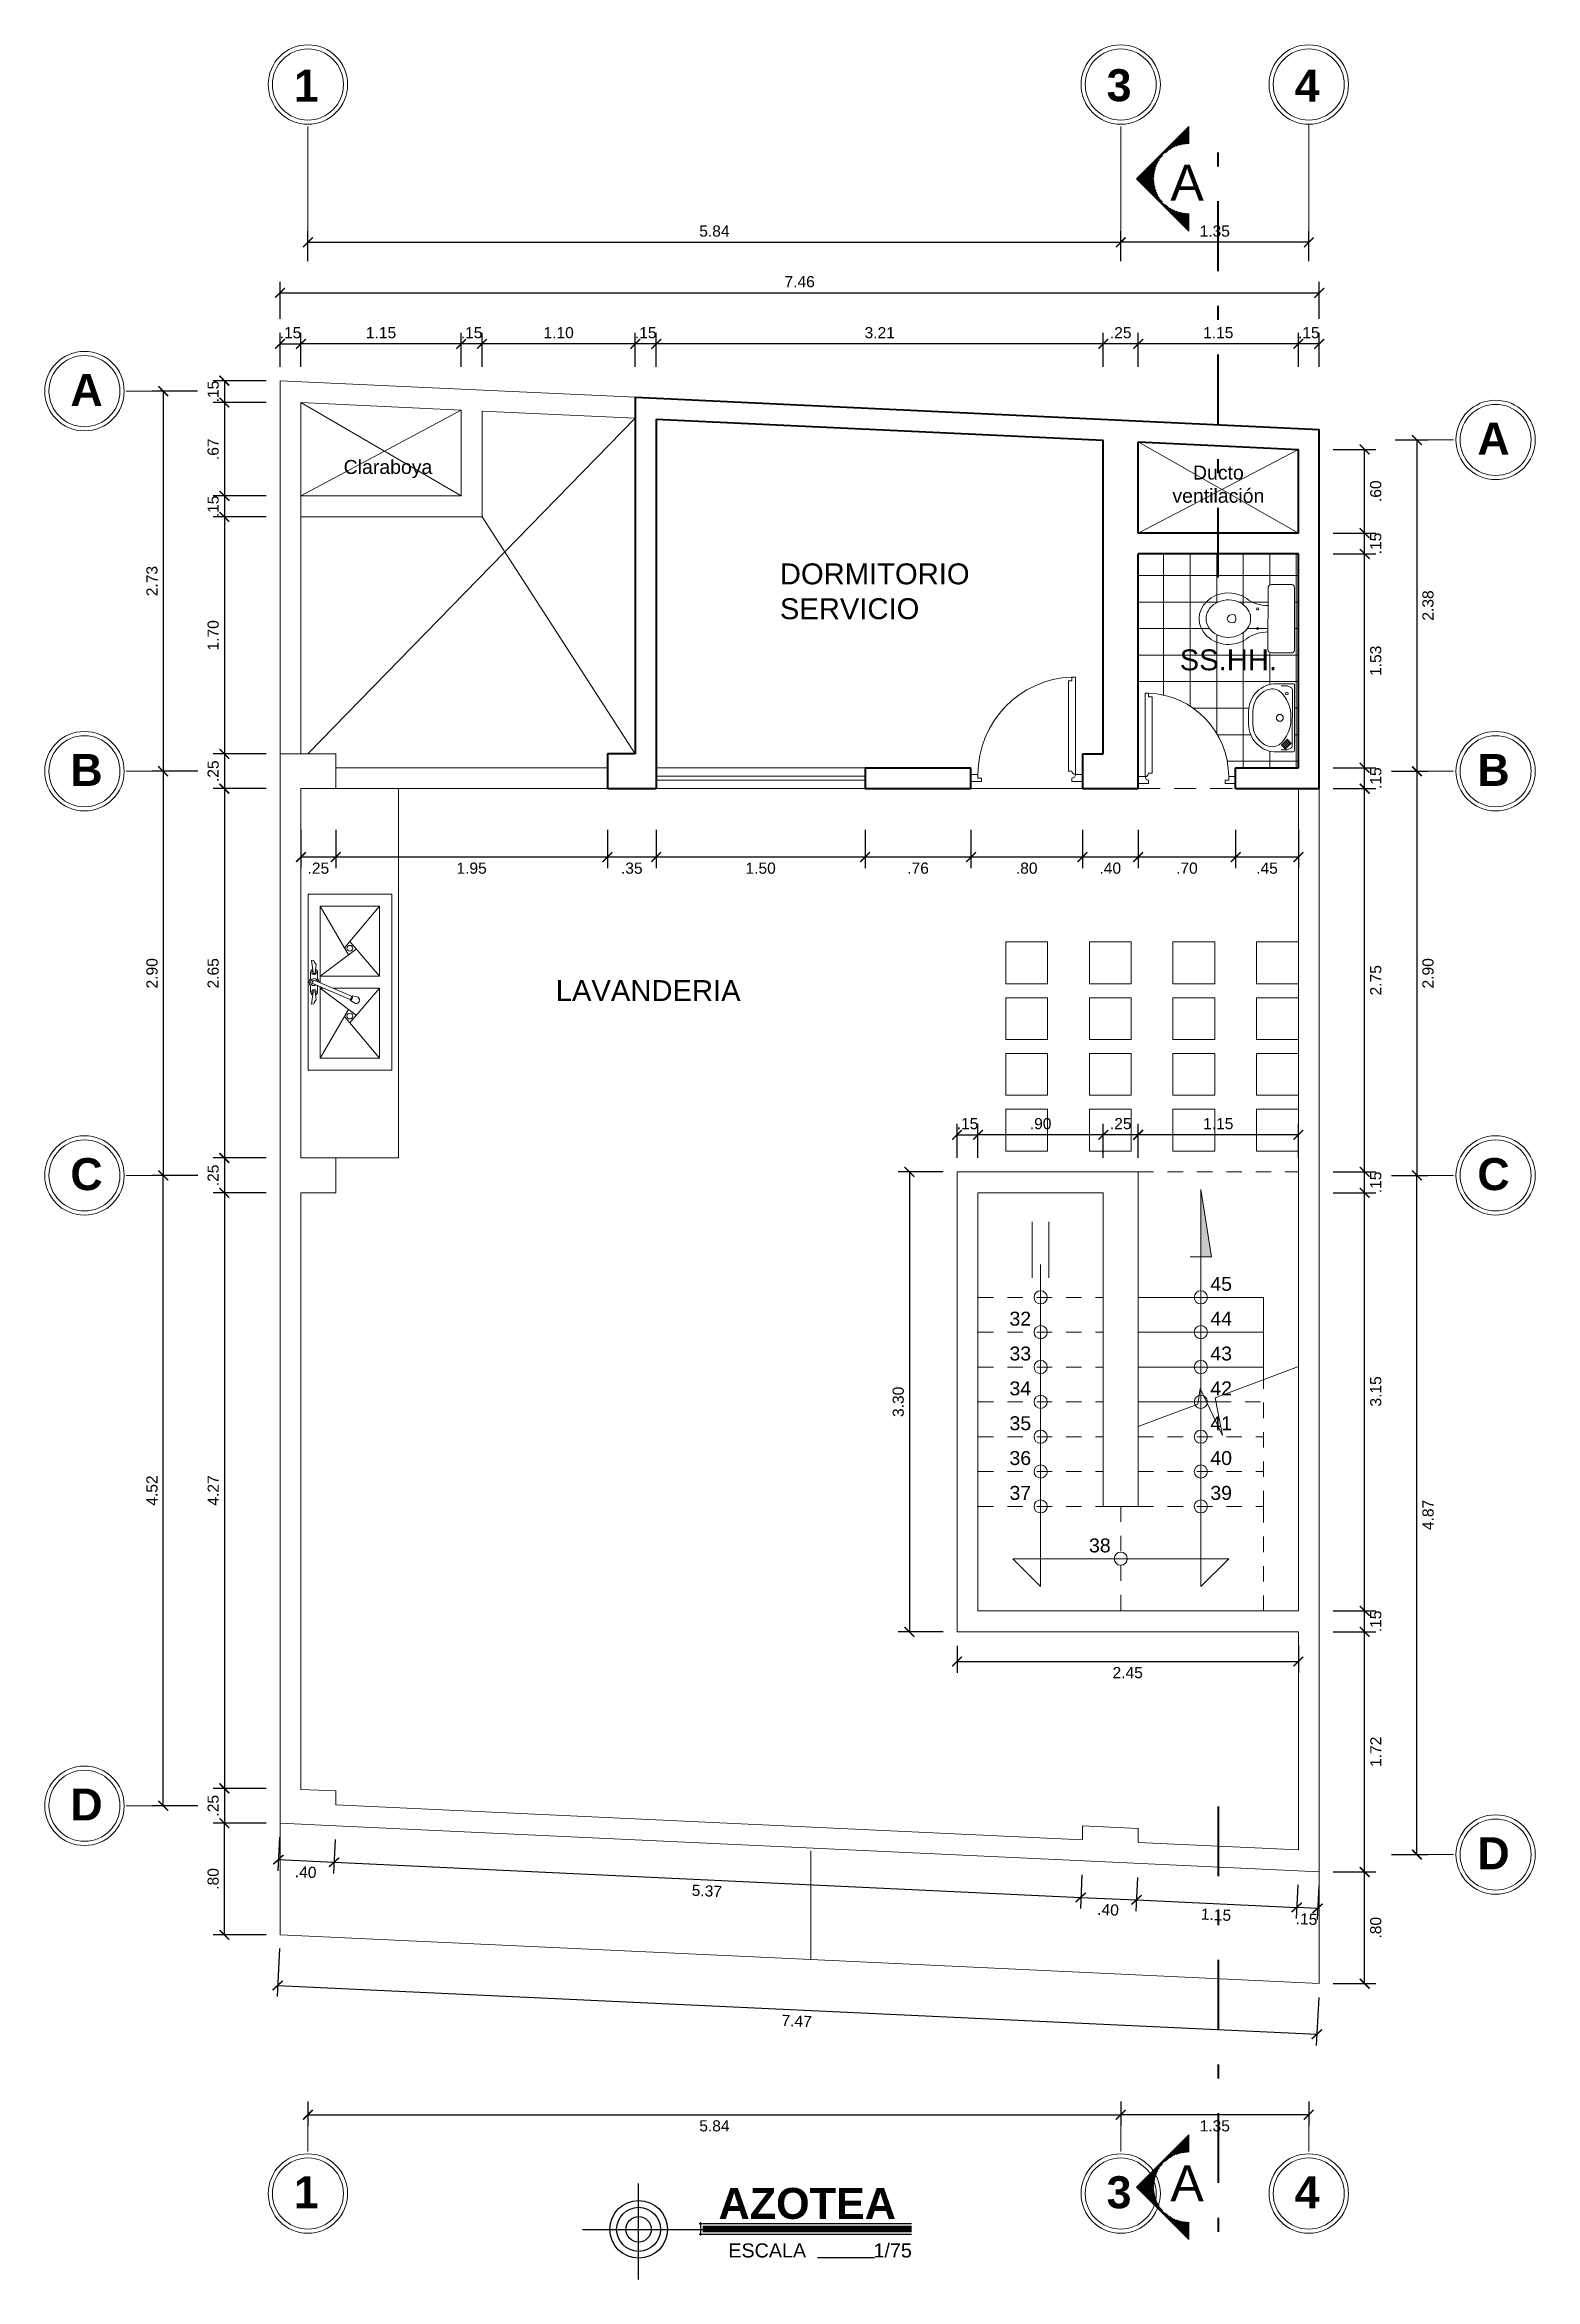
# Model space of a CAD drawing. Header units: millimetres. Extents: x 148 to 461, y 24 to 94.
# Drawn here: x 196.34 to 207.04, y 61.12 to 77.15 of the extents above; entities that cross this region are included whole.
import ezdxf

# ---------------------------------------------------------------- set-up
doc = ezdxf.new("R2010")
doc.units = ezdxf.units.MM
doc.header["$PDMODE"] = 32
doc.linetypes.add('2PAV$0$DASHDOT', pattern=[1, 0.5, -0.25, 0, -0.25])
doc.linetypes.add('HIDDEN2', pattern=[4.7625, 3.175, -1.5875])
doc.layers.get('0').update_dxf_attribs({"lineweight": 0})
doc.layers.get('Defpoints').update_dxf_attribs({"lineweight": 0})
for name, color, linetype, lineweight in [('A-Dims', 22, 'Continuous', 0), ('A-Furniture', 65, 'Continuous', 0), ('A-Hatch', 57, 'Continuous', 0), ('A-Section', 178, '2PAV$0$DASHDOT', 40), ('A-Stair', 53, 'Continuous', 0), ('A-Text', 30, 'Continuous', 30), ('A-Wall', 153, 'Continuous', 40), ('A-Window Glass', 111, 'Continuous', 0), ('escalera', 252, 'Continuous', 0), ('muros bajos', 223, 'HIDDEN2', 18), ('P-SANIT', 43, 'Continuous', 0), ('piso', 10, 'Continuous', 0), ('proyecciones', 33, 'HIDDEN2', 0), ('puertas', 40, 'Continuous', 0), ('TEXTO', 7, 'Continuous', 0)]:
    doc.layers.add(name, color=color, linetype=linetype, lineweight=lineweight)
doc.styles.add('ejes', font='swissel.ttf')
doc.styles.add('FITO', font='ARIAL.TTF')
doc.styles.add('TEX', font='swissk.ttf', dxfattribs={"height": 0.2})
doc.dimstyles.new('DIM50', dxfattribs={"dimtxt": 0.08, "dimasz": 0.07, "dimexe": 0.08, "dimexo": 0.1, "dimgap": 0.04, "dimtad": 2, "dimzin": 4, "dimdsep": 46, "dimtxsty": 'ejes', "dimblk": 'ARCHTICK', "dimcen": 0.05, "dimadec": 0, "dimazin": 0, "dimtfac": 1, "dimtix": 1, "dimtmove": 0, "dimatfit": 3, "dimfxl": 0.08, "dimarcsym": 0})

msp = doc.modelspace()

# ---------------------------------------------------------------- texts
at = {"layer": 'A-Dims', "char_height": 0.2295, "width": 0.94069}
for s, insert, attachment_point in [('{\\fArial|b1|i0|c0|p34;1}', (198.13, 76.742), 7), ('{\\fArial|b1|i0|c0|p34;3}', (203.965, 76.742), 7), ('{\\fArial|b1|i0|c0|p34;4}', (205.315, 76.742), 7), ('{\\fArial|b1|i0|c0|p34;A}', (196.526, 74.789), 1), ('{\\fArial|b1|i0|c0|p34;A}', (206.858, 74.439), 3), ('{\\fArial|b1|i0|c0|p34;B}', (196.526, 72.062), 1), ('{\\fArial|b1|i0|c0|p34;B}', (206.858, 72.062), 3), ('{\\fArial|b1|i0|c0|p34;C}', (196.526, 69.162), 1), ('{\\fArial|b1|i0|c0|p34;C}', (206.858, 69.162), 3), ('{\\fArial|b1|i0|c0|p34;D}', (196.526, 64.639), 1), ('{\\fArial|b1|i0|c0|p34;D}', (206.858, 64.289), 3), ('{\\fArial|b1|i0|c0|p34;1}', (198.13, 61.857), 1), ('{\\fArial|b1|i0|c0|p34;3}', (203.965, 61.857), 1), ('{\\fArial|b1|i0|c0|p34;4}', (205.315, 61.857), 1)]:
    msp.add_mtext(s, dxfattribs=dict(at, insert=insert, attachment_point=attachment_point))
at = {"layer": 'A-Text'}
for s, height, style, p in [('A', 0.258, 'TEX', (204.422, 76.032)), ('A', 0.258, 'TEX', (204.422, 61.677)), ('ESCALA', 0.1013, 'FITO', (201.249, 61.274)), ('1/75', 0.1013, 'FITO', (202.291, 61.274))]:
    msp.add_text(s, height=height, dxfattribs=dict(at, style=style)).set_placement(p)
at = {"layer": 'A-Text', "attachment_point": 1}
for s, insert, char_height, width in [('\\pxqc;{\\fArial|b0|i0|c0|p34;Claraboya}', (198.067, 74.171), 0.1, 1.47777), ('\\pxqc;{\\fArial|b0|i0|c0|p34;Ducto\\Pventilación}', (204.028, 74.131), 0.1, 1.47777), ('{\\fArial|b0|i0|c0|p34;DORMITORIO SERVICIO}', (201.619, 73.429), 0.15, 1.92123), ('\\pxqc;{\\fArial|b0|i0|c0|p34;SS.HH.}', (203.878, 72.812), 0.15, 1.92123), ('{\\fArial|b0|i0|c0|p34;LAVANDERIA}', (200.01, 70.439), 0.15, 1.92123), ('{\\fArial|b1|i0|c0|p34;AZOTEA}', (201.179, 61.773), 0.22176, 10.94881)]:
    msp.add_mtext(s, dxfattribs=dict(at, insert=insert, char_height=char_height, width=width))
at = {"layer": 'TEXTO', "char_height": 0.1, "width": 1.43002, "attachment_point": 2}
for s, insert in [('{\\fArial|b0|i0|c0|p34;45}', (204.787, 68.31)), ('{\\fArial|b0|i0|c0|p34;32}', (203.345, 68.06)), ('{\\fArial|b0|i0|c0|p34;44}', (204.787, 68.06)), ('{\\fArial|b0|i0|c0|p34;33}', (203.345, 67.81)), ('{\\fArial|b0|i0|c0|p34;43}', (204.787, 67.81)), ('{\\fArial|b0|i0|c0|p34;34}', (203.345, 67.56)), ('{\\fArial|b0|i0|c0|p34;42}', (204.787, 67.56)), ('{\\fArial|b0|i0|c0|p34;35}', (203.345, 67.31)), ('{\\fArial|b0|i0|c0|p34;41}', (204.787, 67.31)), ('{\\fArial|b0|i0|c0|p34;36}', (203.345, 67.06)), ('{\\fArial|b0|i0|c0|p34;40}', (204.787, 67.06)), ('{\\fArial|b0|i0|c0|p34;37}', (203.345, 66.81)), ('{\\fArial|b0|i0|c0|p34;39}', (204.787, 66.81)), ('{\\fArial|b0|i0|c0|p34;38}', (203.916, 66.433))]:
    msp.add_mtext(s, dxfattribs=dict(at, insert=insert))

# ---------------------------------------------------------------- blocks, each defined once
blk = doc.blocks.new('0D02D')
at = {"layer": 'P-SANIT'}
blk.add_lwpolyline([(0, -0.225), (0, 0.225, -0.414214), (0.02, 0.245), (0.165, 0.245, -0.414214), (0.19, 0.22), (0.19, -0.22, -0.414214), (0.165, -0.245), (0.02, -0.245, -0.414214)], format="xyb", close=True, dxfattribs=at)
for centre in [(0.264, 0.07), (0.264, -0.07)]:
    blk.add_circle(centre, 0.0075, dxfattribs=at)
for centre, radius, start, end in [((0.194, 0.345), 0.25, 269.146, 307.0592), ((0.457, 0), 0.0372, 134.7231, 225.2769), ((0.194, -0.345), 0.25, 52.9408, 90.854)]:
    blk.add_arc(centre, radius, start, end, dxfattribs=at)
for centre, major_axis, ratio, start_param, end_param in [((0.474, 0), (0.21, 0), 0.880952, 4.03357, 8.5328), ((0.446, 0), (-0.0364, 0), 0.800032, 1.138877, 5.144308)]:
    blk.add_ellipse(centre, major_axis=major_axis, ratio=ratio, start_param=start_param, end_param=end_param, dxfattribs=at)
blk.add_open_spline([(0.634, 0), (0.634, 0.032), (0.62, 0.064), (0.56, 0.122), (0.502, 0.141), (0.395, 0.126), (0.348, 0.094), (0.307, 0.015), (0.31, -0.031), (0.363, -0.107), (0.418, -0.135), (0.531, -0.135), (0.585, -0.107), (0.627, -0.047), (0.634, -0.023), (0.634, 0)], degree=3, knots=[0, 0, 0, 0, 0.739089, 0.739089, 1.723657, 1.723657, 2.708224, 2.708224, 3.692791, 3.692791, 4.714314, 4.714314, 5.735837, 5.735837, 6.283185, 6.283185, 6.283185, 6.283185], dxfattribs=at)
blk = doc.blocks.new('0D42D')
at = {"layer": 'P-SANIT'}
blk.add_lwpolyline([(0, -0.235), (0, 0.235, -0.414214), (0.01, 0.245), (0.129, 0.245, -0.414214), (0.329, 0.045), (0.329, -0.045, -0.414214), (0.129, -0.245), (0.01, -0.245, -0.414214)], format="xyb", close=True, dxfattribs=at)
for points in [[(0.095, -0.23), (0.058, -0.23, -0.091972), (0.052, -0.229), (0.025, -0.218, -0.310416), (0.015, -0.204), (0.015, 0.204, -0.310416), (0.025, 0.218), (0.052, 0.229, -0.091972), (0.058, 0.23), (0.095, 0.23)], [(0.198, 0.2, 0.236842), (0.109, 0.193, 0.231608), (0.025, 0)], [(0.198, 0.2, -0.296459), (0.299, 0.045), (0.299, -0.045, -0.270992), (0.212, -0.193, -0.270992)], [(0.212, -0.193, -0.27968), (0.109, -0.193, -0.231608), (0.025, 0)]]:
    blk.add_lwpolyline(points, format="xyb", dxfattribs=at)
for points in [[(0.023, -0.183), (0.051, -0.154), (0.058, -0.161), (0.03, -0.19)], [(0.03, -0.19), (0.058, -0.161), (0.065, -0.168), (0.037, -0.197)], [(0.037, -0.197), (0.065, -0.168), (0.072, -0.175), (0.044, -0.204)], [(0.044, -0.204), (0.072, -0.175), (0.079, -0.183), (0.051, -0.211)], [(0.051, -0.211), (0.079, -0.183), (0.086, -0.19), (0.058, -0.218)], [(0.058, -0.218), (0.086, -0.19), (0.093, -0.197), (0.065, -0.225)]]:
    blk.add_lwpolyline(points, close=True, dxfattribs=at)
for centre, radius in [((0.055, 0.175), 0.01), ((0.105, 0), 0.025)]:
    blk.add_circle(centre, radius, dxfattribs=at)
blk = doc.blocks.new('P70')
at = {"ltscale": 0.75}
blk.add_lwpolyline([(0.05, 0.025), (0.05, 0.623), (0.075, 0.624), (0.075, 0.598), (0.1, 0.598), (0.1, 0.05), (0.075, 0.05, -0.414214)], format="xyb", close=True, dxfattribs=at)
blk.add_lwpolyline([(0, 0.025), (0.05, 0.025, 0.414214), (0.075, 0), (0.075, -0.025), (0, -0.025)], format="xyb", dxfattribs=at)
blk.add_lwpolyline([(0.7, 0.025), (0.65, 0.025), (0.65, 0), (0.625, 0), (0.625, -0.025), (0.7, -0.025)], dxfattribs=at)
at = {"color": 9, "ltscale": 0.75}
blk.add_arc((0.05, 0.025), 0.6, 0, 87.612, dxfattribs=at)
at = {"flags": 3}
blk.add_attdef('COCO', (0, 0), '', height=0.1, dxfattribs=at)
blk = doc.blocks.new('P80')
at = {"ltscale": 0.75}
blk.add_lwpolyline([(0.05, 0.025), (0.05, 0.723), (0.075, 0.725), (0.075, 0.698), (0.1, 0.698), (0.1, 0.05), (0.075, 0.05, -0.414214)], format="xyb", close=True, dxfattribs=at)
blk.add_lwpolyline([(0, 0.025), (0.05, 0.025, 0.414214), (0.075, 0), (0.075, -0.025), (0, -0.025)], format="xyb", dxfattribs=at)
blk.add_lwpolyline([(0.8, 0.025), (0.75, 0.025), (0.75, 0), (0.725, 0), (0.725, -0.025), (0.8, -0.025)], dxfattribs=at)
at = {"color": 9, "ltscale": 0.75}
blk.add_arc((0.05, 0.025), 0.7, 0, 87.9533, dxfattribs=at)
at = {"flags": 3}
blk.add_attdef('COCO', (0, 0), '', height=0.1, dxfattribs=at)
blk = doc.blocks.new('Lavarrop')
for p, q in [((-1.38, -0.12), (-0.977, -0.356)), ((-0.8, -0.12), (-1.025, -0.42)), ((-0.789, -0.12), (-0.8, -0.12)), ((-0.7, -0.12), (-0.753, -0.12)), ((-0.7, -0.12), (-0.475, -0.42)), ((-0.12, -0.12), (-0.523, -0.356)), ((-1.38, -0.614), (-1.034, -0.322)), ((-0.8, -0.614), (-1.087, -0.367)), ((-0.7, -0.614), (-0.413, -0.367)), ((-0.12, -0.614), (-0.466, -0.322))]:
    blk.add_line(p, q)
for points in [[(-0.02, -0.02), (-0.02, -0.714), (-1.48, -0.714), (-1.48, -0.02)], [(-0.7, -0.12), (-0.7, -0.614), (-0.12, -0.614), (-0.12, -0.12)]]:
    blk.add_lwpolyline(points, close=True)
for points in [[(-0.8, -0.614), (-1.38, -0.614), (-1.38, -0.12), (-0.8, -0.12), (-0.8, -0.145)], [(-0.8, -0.229), (-0.8, -0.614)]]:
    blk.add_lwpolyline(points)
for points in [[(-0.929, -0.068, -0.172395), (-0.896, -0.088), (-0.831, -0.079, 1.029096), (-0.831, -0.061), (-0.932, -0.047)], [(-0.865, -0.381), (-0.735, -0.077, 1), (-0.765, -0.064), (-0.895, -0.368, 0.282417)], [(-0.571, -0.068, 0.172395), (-0.604, -0.088), (-0.669, -0.079, -1.029096), (-0.669, -0.061), (-0.568, -0.047)], [(-0.875, -0.436), (-0.863, -0.388, -0.387834), (-0.902, -0.371), (-0.928, -0.414, 0.745412)]]:
    blk.add_lwpolyline(points, format="xyb", close=True)
for points in [[(-0.644, -0.058, 0.289699), (-0.67, -0.041), (-0.721, -0.041, 0.41176), (-0.779, -0.041), (-0.83, -0.041, 0.289699), (-0.856, -0.058)], [(-0.856, -0.082, 0.289699), (-0.83, -0.099), (-0.78, -0.099, 0.41176)], [(-0.749, -0.111, 0.19306), (-0.721, -0.099), (-0.67, -0.099, 0.289699), (-0.644, -0.082)]]:
    blk.add_lwpolyline(points, format="xyb")
for centre in [(-1.031, -0.367), (-0.469, -0.367)]:
    blk.add_circle(centre, 0.024)
for centre, radius, start, end in [((-0.83, -0.07), 0.0185, 215.5974, 144.4026), ((-0.75, -0.07), 0.0292, 281.5926, 212.1438), ((-0.67, -0.07), 0.0185, 35.5974, 324.4026)]:
    blk.add_arc(centre, radius, start, end)
blk = doc.blocks.new('_ArchTick')
at = {"color": 0, "linetype": 'ByBlock', "const_width": 0.15}
blk.add_lwpolyline([(-0.5, -0.5), (0.5, 0.5)], dxfattribs=at)
blk = doc.blocks.new('*D300')
at = {"layer": 'A-Dims', "color": 0, "lineweight": -2}
for p, q in [((198.031, 75.184), (198.031, 75.45)), ((198.031, 75.37), (205.491, 75.37)), ((205.491, 75.184), (205.491, 75.45))]:
    blk.add_line(p, q, dxfattribs=at)
at = {"layer": 'Defpoints', "color": 0}
for p in [(205.491, 75.37), (198.031, 75.084), (205.491, 75.084)]:
    blk.add_point(p, dxfattribs=at)
at = {"layer": 'A-Dims', "color": 0, "lineweight": -2, "xscale": 0.07, "yscale": 0.07, "zscale": 0.07, "rotation": 180}
blk.add_blockref('_ArchTick', (198.031, 75.37), dxfattribs=at)
at = {"layer": 'A-Dims', "color": 0, "lineweight": -2, "xscale": 0.07, "yscale": 0.07, "zscale": 0.07}
blk.add_blockref('_ArchTick', (205.491, 75.37), dxfattribs=at)
at = {"layer": 'A-Dims', "color": 0, "insert": (201.761, 75.45), "char_height": 0.08, "attachment_point": 5, "style": 'ejes'}
blk.add_mtext('7.46', dxfattribs=at)
blk = doc.blocks.new('*D301')
at = {"layer": 'A-Dims', "color": 0, "lineweight": -2}
for p, q in [((197.931, 64.39), (197.551, 64.39)), ((197.631, 63.589), (197.631, 64.39)), ((197.931, 63.589), (197.551, 63.589))]:
    blk.add_line(p, q, dxfattribs=at)
at = {"layer": 'Defpoints', "color": 0}
for p in [(197.631, 64.39), (198.031, 64.39), (198.031, 63.589)]:
    blk.add_point(p, dxfattribs=at)
at = {"layer": 'A-Dims', "color": 0, "lineweight": -2, "xscale": 0.07, "yscale": 0.07, "zscale": 0.07}
for p, rotation in [((197.631, 64.39), 90), ((197.631, 63.589), 270)]:
    blk.add_blockref('_ArchTick', p, dxfattribs=dict(at, rotation=rotation))
at = {"layer": 'A-Dims', "color": 0, "insert": (197.551, 63.99), "char_height": 0.08, "attachment_point": 5, "rotation": 90, "style": 'ejes'}
blk.add_mtext('.80', dxfattribs=at)
blk = doc.blocks.new('*D302')
at = {"layer": 'A-Dims', "color": 0, "lineweight": -2}
for p, q in [((197.931, 64.64), (197.551, 64.64)), ((197.631, 64.64), (197.631, 64.39)), ((197.931, 64.39), (197.551, 64.39))]:
    blk.add_line(p, q, dxfattribs=at)
at = {"layer": 'Defpoints', "color": 0}
for p in [(198.031, 64.64), (197.631, 64.39), (198.031, 64.39)]:
    blk.add_point(p, dxfattribs=at)
at = {"layer": 'A-Dims', "color": 0, "lineweight": -2, "xscale": 0.07, "yscale": 0.07, "zscale": 0.07}
for p, rotation in [((197.631, 64.64), 90), ((197.631, 64.39), 270)]:
    blk.add_blockref('_ArchTick', p, dxfattribs=dict(at, rotation=rotation))
at = {"layer": 'A-Dims', "color": 0, "insert": (197.551, 64.515), "char_height": 0.08, "attachment_point": 5, "rotation": 90, "style": 'ejes'}
blk.add_mtext('.25', dxfattribs=at)
blk = doc.blocks.new('*D303')
at = {"layer": 'A-Dims', "color": 0, "lineweight": -2}
for p, q in [((197.931, 68.913), (197.551, 68.913)), ((197.631, 68.913), (197.631, 64.64)), ((197.931, 64.64), (197.551, 64.64))]:
    blk.add_line(p, q, dxfattribs=at)
at = {"layer": 'Defpoints', "color": 0}
for p in [(198.031, 68.913), (197.631, 64.64), (198.031, 64.64)]:
    blk.add_point(p, dxfattribs=at)
at = {"layer": 'A-Dims', "color": 0, "lineweight": -2, "xscale": 0.07, "yscale": 0.07, "zscale": 0.07}
for p, rotation in [((197.631, 68.913), 90), ((197.631, 64.64), 270)]:
    blk.add_blockref('_ArchTick', p, dxfattribs=dict(at, rotation=rotation))
at = {"layer": 'A-Dims', "color": 0, "insert": (197.551, 66.777), "char_height": 0.08, "attachment_point": 5, "rotation": 90, "style": 'ejes'}
blk.add_mtext('4.27', dxfattribs=at)
blk = doc.blocks.new('*D304')
at = {"layer": 'A-Dims', "color": 0, "lineweight": -2}
for p, q in [((197.931, 71.813), (197.551, 71.813)), ((197.631, 71.813), (197.631, 69.163)), ((197.931, 69.163), (197.551, 69.163))]:
    blk.add_line(p, q, dxfattribs=at)
at = {"layer": 'Defpoints', "color": 0}
for p in [(198.031, 71.813), (197.631, 69.163), (198.031, 69.163)]:
    blk.add_point(p, dxfattribs=at)
at = {"layer": 'A-Dims', "color": 0, "lineweight": -2, "xscale": 0.07, "yscale": 0.07, "zscale": 0.07}
for p, rotation in [((197.631, 71.813), 90), ((197.631, 69.163), 270)]:
    blk.add_blockref('_ArchTick', p, dxfattribs=dict(at, rotation=rotation))
at = {"layer": 'A-Dims', "color": 0, "insert": (197.551, 70.488), "char_height": 0.08, "attachment_point": 5, "rotation": 90, "style": 'ejes'}
blk.add_mtext('2.65', dxfattribs=at)
blk = doc.blocks.new('*D305')
at = {"layer": 'A-Dims', "color": 0, "lineweight": -2}
for p, q in [((197.931, 72.063), (197.551, 72.063)), ((197.631, 72.063), (197.631, 71.813)), ((197.931, 71.813), (197.551, 71.813))]:
    blk.add_line(p, q, dxfattribs=at)
at = {"layer": 'Defpoints', "color": 0}
for p in [(198.031, 72.063), (197.631, 71.813), (198.031, 71.813)]:
    blk.add_point(p, dxfattribs=at)
at = {"layer": 'A-Dims', "color": 0, "lineweight": -2, "xscale": 0.07, "yscale": 0.07, "zscale": 0.07}
for p, rotation in [((197.631, 72.063), 90), ((197.631, 71.813), 270)]:
    blk.add_blockref('_ArchTick', p, dxfattribs=dict(at, rotation=rotation))
at = {"layer": 'A-Dims', "color": 0, "insert": (197.551, 71.938), "char_height": 0.08, "attachment_point": 5, "rotation": 90, "style": 'ejes'}
blk.add_mtext('.25', dxfattribs=at)
blk = doc.blocks.new('*D306')
at = {"layer": 'A-Dims', "color": 0, "lineweight": -2}
for p, q in [((197.931, 73.763), (197.551, 73.763)), ((197.631, 73.763), (197.631, 72.063)), ((197.931, 72.063), (197.551, 72.063))]:
    blk.add_line(p, q, dxfattribs=at)
at = {"layer": 'Defpoints', "color": 0}
for p in [(198.031, 73.763), (197.631, 72.063), (198.031, 72.063)]:
    blk.add_point(p, dxfattribs=at)
at = {"layer": 'A-Dims', "color": 0, "lineweight": -2, "xscale": 0.07, "yscale": 0.07, "zscale": 0.07}
for p, rotation in [((197.631, 73.763), 90), ((197.631, 72.063), 270)]:
    blk.add_blockref('_ArchTick', p, dxfattribs=dict(at, rotation=rotation))
at = {"layer": 'A-Dims', "color": 0, "insert": (197.551, 72.913), "char_height": 0.08, "attachment_point": 5, "rotation": 90, "style": 'ejes'}
blk.add_mtext('1.70', dxfattribs=at)
blk = doc.blocks.new('*D307')
at = {"layer": 'A-Dims', "color": 0, "lineweight": -2}
for p, q in [((197.931, 73.913), (197.551, 73.913)), ((197.931, 73.763), (197.551, 73.763)), ((197.631, 73.913), (197.631, 73.763))]:
    blk.add_line(p, q, dxfattribs=at)
at = {"layer": 'Defpoints', "color": 0}
for p in [(197.631, 73.763), (198.031, 73.913), (198.031, 73.763)]:
    blk.add_point(p, dxfattribs=at)
at = {"layer": 'A-Dims', "color": 0, "lineweight": -2, "xscale": 0.07, "yscale": 0.07, "zscale": 0.07}
for p, rotation in [((197.631, 73.913), 270), ((197.631, 73.763), 90)]:
    blk.add_blockref('_ArchTick', p, dxfattribs=dict(at, rotation=rotation))
at = {"layer": 'A-Dims', "color": 0, "insert": (197.551, 73.838), "char_height": 0.08, "attachment_point": 5, "rotation": 90, "style": 'ejes'}
blk.add_mtext('.15', dxfattribs=at)
blk = doc.blocks.new('*D308')
at = {"layer": 'A-Dims', "color": 0, "lineweight": -2}
for p, q in [((197.931, 74.583), (197.551, 74.583)), ((197.631, 74.583), (197.631, 73.913)), ((197.931, 73.913), (197.551, 73.913))]:
    blk.add_line(p, q, dxfattribs=at)
at = {"layer": 'Defpoints', "color": 0}
for p in [(198.031, 74.583), (197.631, 73.913), (198.031, 73.913)]:
    blk.add_point(p, dxfattribs=at)
at = {"layer": 'A-Dims', "color": 0, "lineweight": -2, "xscale": 0.07, "yscale": 0.07, "zscale": 0.07}
for p, rotation in [((197.631, 74.583), 90), ((197.631, 73.913), 270)]:
    blk.add_blockref('_ArchTick', p, dxfattribs=dict(at, rotation=rotation))
at = {"layer": 'A-Dims', "color": 0, "insert": (197.551, 74.248), "char_height": 0.08, "attachment_point": 5, "rotation": 90, "style": 'ejes'}
blk.add_mtext('.67', dxfattribs=at)
blk = doc.blocks.new('*D309')
at = {"layer": 'A-Dims', "color": 0, "lineweight": -2}
for p, q in [((197.931, 74.74), (197.551, 74.74)), ((197.631, 74.74), (197.631, 74.583)), ((197.931, 74.583), (197.551, 74.583))]:
    blk.add_line(p, q, dxfattribs=at)
at = {"layer": 'Defpoints', "color": 0}
for p in [(198.031, 74.74), (197.631, 74.583), (198.031, 74.583)]:
    blk.add_point(p, dxfattribs=at)
at = {"layer": 'A-Dims', "color": 0, "lineweight": -2, "xscale": 0.07, "yscale": 0.07, "zscale": 0.07}
for p, rotation in [((197.631, 74.74), 270), ((197.631, 74.583), 90)]:
    blk.add_blockref('_ArchTick', p, dxfattribs=dict(at, rotation=rotation))
at = {"layer": 'A-Dims', "color": 0, "insert": (197.551, 74.662), "char_height": 0.08, "attachment_point": 5, "rotation": 90, "style": 'ejes'}
blk.add_mtext('.15', dxfattribs=at)
blk = doc.blocks.new('*D310')
at = {"layer": 'A-Dims', "color": 0, "lineweight": -2}
for p, q in [((205.591, 74.247), (205.897, 74.247)), ((205.817, 73.647), (205.817, 74.247)), ((205.591, 73.647), (205.897, 73.647))]:
    blk.add_line(p, q, dxfattribs=at)
at = {"layer": 'Defpoints', "color": 0}
for p in [(205.491, 74.247), (205.817, 74.247), (205.491, 73.647)]:
    blk.add_point(p, dxfattribs=at)
at = {"layer": 'A-Dims', "color": 0, "lineweight": -2, "xscale": 0.07, "yscale": 0.07, "zscale": 0.07}
for p, rotation in [((205.817, 74.247), 90), ((205.817, 73.647), 270)]:
    blk.add_blockref('_ArchTick', p, dxfattribs=dict(at, rotation=rotation))
at = {"layer": 'A-Dims', "color": 0, "insert": (205.897, 73.947), "char_height": 0.08, "attachment_point": 5, "rotation": 90, "style": 'ejes'}
blk.add_mtext('.60', dxfattribs=at)
blk = doc.blocks.new('*D311')
at = {"layer": 'A-Dims', "color": 0, "lineweight": -2}
for p, q in [((205.591, 73.647), (205.897, 73.647)), ((205.817, 73.497), (205.817, 73.647)), ((205.591, 73.497), (205.897, 73.497))]:
    blk.add_line(p, q, dxfattribs=at)
at = {"layer": 'Defpoints', "color": 0}
for p in [(205.491, 73.647), (205.817, 73.647), (205.491, 73.497)]:
    blk.add_point(p, dxfattribs=at)
at = {"layer": 'A-Dims', "color": 0, "lineweight": -2, "xscale": 0.07, "yscale": 0.07, "zscale": 0.07}
for p, rotation in [((205.817, 73.647), 270), ((205.817, 73.497), 90)]:
    blk.add_blockref('_ArchTick', p, dxfattribs=dict(at, rotation=rotation))
at = {"layer": 'A-Dims', "color": 0, "insert": (205.897, 73.572), "char_height": 0.08, "attachment_point": 5, "rotation": 90, "style": 'ejes'}
blk.add_mtext('.15', dxfattribs=at)
blk = doc.blocks.new('*D312')
at = {"layer": 'A-Dims', "color": 0, "lineweight": -2}
for p, q in [((205.591, 73.497), (205.897, 73.497)), ((205.817, 71.963), (205.817, 73.497)), ((205.591, 71.963), (205.897, 71.963))]:
    blk.add_line(p, q, dxfattribs=at)
at = {"layer": 'Defpoints', "color": 0}
for p in [(205.491, 73.497), (205.817, 73.497), (205.491, 71.963)]:
    blk.add_point(p, dxfattribs=at)
at = {"layer": 'A-Dims', "color": 0, "lineweight": -2, "xscale": 0.07, "yscale": 0.07, "zscale": 0.07}
for p, rotation in [((205.817, 73.497), 90), ((205.817, 71.963), 270)]:
    blk.add_blockref('_ArchTick', p, dxfattribs=dict(at, rotation=rotation))
at = {"layer": 'A-Dims', "color": 0, "insert": (205.897, 72.73), "char_height": 0.08, "attachment_point": 5, "rotation": 90, "style": 'ejes'}
blk.add_mtext('1.53', dxfattribs=at)
blk = doc.blocks.new('*D313')
at = {"layer": 'A-Dims', "color": 0, "lineweight": -2}
for p, q in [((205.591, 71.963), (205.897, 71.963)), ((205.817, 71.813), (205.817, 71.963)), ((205.591, 71.813), (205.897, 71.813))]:
    blk.add_line(p, q, dxfattribs=at)
at = {"layer": 'Defpoints', "color": 0}
for p in [(205.491, 71.963), (205.817, 71.963), (205.491, 71.813)]:
    blk.add_point(p, dxfattribs=at)
at = {"layer": 'A-Dims', "color": 0, "lineweight": -2, "xscale": 0.07, "yscale": 0.07, "zscale": 0.07}
for p, rotation in [((205.817, 71.963), 270), ((205.817, 71.813), 90)]:
    blk.add_blockref('_ArchTick', p, dxfattribs=dict(at, rotation=rotation))
at = {"layer": 'A-Dims', "color": 0, "insert": (205.897, 71.888), "char_height": 0.08, "attachment_point": 5, "rotation": 90, "style": 'ejes'}
blk.add_mtext('.15', dxfattribs=at)
blk = doc.blocks.new('*D314')
at = {"layer": 'A-Dims', "color": 0, "lineweight": -2}
for p, q in [((205.591, 71.813), (205.897, 71.813)), ((205.817, 69.063), (205.817, 71.813)), ((205.591, 69.063), (205.897, 69.063))]:
    blk.add_line(p, q, dxfattribs=at)
at = {"layer": 'Defpoints', "color": 0}
for p in [(205.491, 71.813), (205.817, 71.813), (205.491, 69.063)]:
    blk.add_point(p, dxfattribs=at)
at = {"layer": 'A-Dims', "color": 0, "lineweight": -2, "xscale": 0.07, "yscale": 0.07, "zscale": 0.07}
for p, rotation in [((205.817, 71.813), 90), ((205.817, 69.063), 270)]:
    blk.add_blockref('_ArchTick', p, dxfattribs=dict(at, rotation=rotation))
at = {"layer": 'A-Dims', "color": 0, "insert": (205.897, 70.438), "char_height": 0.08, "attachment_point": 5, "rotation": 90, "style": 'ejes'}
blk.add_mtext('2.75', dxfattribs=at)
blk = doc.blocks.new('*D315')
at = {"layer": 'A-Dims', "color": 0, "lineweight": -2}
for p, q in [((205.591, 69.063), (205.897, 69.063)), ((205.817, 68.913), (205.817, 69.063)), ((205.591, 68.913), (205.897, 68.913))]:
    blk.add_line(p, q, dxfattribs=at)
at = {"layer": 'Defpoints', "color": 0}
for p in [(205.491, 69.063), (205.817, 69.063), (205.491, 68.913)]:
    blk.add_point(p, dxfattribs=at)
at = {"layer": 'A-Dims', "color": 0, "lineweight": -2, "xscale": 0.07, "yscale": 0.07, "zscale": 0.07}
for p, rotation in [((205.817, 69.063), 270), ((205.817, 68.913), 90)]:
    blk.add_blockref('_ArchTick', p, dxfattribs=dict(at, rotation=rotation))
at = {"layer": 'A-Dims', "color": 0, "insert": (205.897, 68.988), "char_height": 0.08, "attachment_point": 5, "rotation": 90, "style": 'ejes'}
blk.add_mtext('.15', dxfattribs=at)
blk = doc.blocks.new('*D316')
at = {"layer": 'A-Dims', "color": 0, "lineweight": -2}
for p, q in [((205.591, 69.063), (205.897, 69.063)), ((205.817, 65.913), (205.817, 69.063)), ((205.591, 65.913), (205.897, 65.913))]:
    blk.add_line(p, q, dxfattribs=at)
at = {"layer": 'Defpoints', "color": 0}
for p in [(205.491, 69.063), (205.817, 69.063), (205.491, 65.913)]:
    blk.add_point(p, dxfattribs=at)
at = {"layer": 'A-Dims', "color": 0, "lineweight": -2, "xscale": 0.07, "yscale": 0.07, "zscale": 0.07}
for p, rotation in [((205.817, 69.063), 90), ((205.817, 65.913), 270)]:
    blk.add_blockref('_ArchTick', p, dxfattribs=dict(at, rotation=rotation))
at = {"layer": 'A-Dims', "color": 0, "insert": (205.897, 67.488), "char_height": 0.08, "attachment_point": 5, "rotation": 90, "style": 'ejes'}
blk.add_mtext('3.15', dxfattribs=at)
blk = doc.blocks.new('*D317')
at = {"layer": 'A-Dims', "color": 0, "lineweight": -2}
for p, q in [((205.591, 65.913), (205.897, 65.913)), ((205.817, 65.763), (205.817, 65.913)), ((205.591, 65.763), (205.897, 65.763))]:
    blk.add_line(p, q, dxfattribs=at)
at = {"layer": 'Defpoints', "color": 0}
for p in [(205.491, 65.913), (205.817, 65.913), (205.491, 65.763)]:
    blk.add_point(p, dxfattribs=at)
at = {"layer": 'A-Dims', "color": 0, "lineweight": -2, "xscale": 0.07, "yscale": 0.07, "zscale": 0.07}
for p, rotation in [((205.817, 65.913), 270), ((205.817, 65.763), 90)]:
    blk.add_blockref('_ArchTick', p, dxfattribs=dict(at, rotation=rotation))
at = {"layer": 'A-Dims', "color": 0, "insert": (205.897, 65.838), "char_height": 0.08, "attachment_point": 5, "rotation": 90, "style": 'ejes'}
blk.add_mtext('.15', dxfattribs=at)
blk = doc.blocks.new('*D318')
at = {"layer": 'A-Dims', "color": 0, "lineweight": -2}
for p, q in [((205.591, 65.763), (205.897, 65.763)), ((205.817, 64.04), (205.817, 65.763)), ((205.591, 64.04), (205.897, 64.04))]:
    blk.add_line(p, q, dxfattribs=at)
at = {"layer": 'Defpoints', "color": 0}
for p in [(205.491, 65.763), (205.817, 65.763), (205.491, 64.04)]:
    blk.add_point(p, dxfattribs=at)
at = {"layer": 'A-Dims', "color": 0, "lineweight": -2, "xscale": 0.07, "yscale": 0.07, "zscale": 0.07}
for p, rotation in [((205.817, 65.763), 90), ((205.817, 64.04), 270)]:
    blk.add_blockref('_ArchTick', p, dxfattribs=dict(at, rotation=rotation))
at = {"layer": 'A-Dims', "color": 0, "insert": (205.897, 64.902), "char_height": 0.08, "attachment_point": 5, "rotation": 90, "style": 'ejes'}
blk.add_mtext('1.72', dxfattribs=at)
blk = doc.blocks.new('*D328')
at = {"layer": 'A-Dims', "color": 0, "lineweight": -2}
for p, q in [((205.591, 64.04), (205.897, 64.04)), ((205.817, 63.239), (205.817, 64.04)), ((205.591, 63.239), (205.897, 63.239))]:
    blk.add_line(p, q, dxfattribs=at)
at = {"layer": 'Defpoints', "color": 0}
for p in [(205.491, 64.04), (205.817, 64.04), (205.491, 63.239)]:
    blk.add_point(p, dxfattribs=at)
at = {"layer": 'A-Dims', "color": 0, "lineweight": -2, "xscale": 0.07, "yscale": 0.07, "zscale": 0.07}
for p, rotation in [((205.817, 64.04), 90), ((205.817, 63.239), 270)]:
    blk.add_blockref('_ArchTick', p, dxfattribs=dict(at, rotation=rotation))
at = {"layer": 'A-Dims', "color": 0, "insert": (205.897, 63.64), "char_height": 0.08, "attachment_point": 5, "rotation": 90, "style": 'ejes'}
blk.add_mtext('.80', dxfattribs=at)
blk = doc.blocks.new('*D319')
at = {"layer": 'A-Dims', "color": 0, "lineweight": -2}
for p, q in [((198.027, 63.49), (198.01, 63.146)), ((198.014, 63.226), (205.474, 62.876)), ((205.487, 63.14), (205.47, 62.796))]:
    blk.add_line(p, q, dxfattribs=at)
at = {"layer": 'Defpoints', "color": 0}
for p in [(198.031, 63.589), (205.491, 63.239), (205.474, 62.876)]:
    blk.add_point(p, dxfattribs=at)
at = {"layer": 'A-Dims', "color": 0, "lineweight": -2, "xscale": 0.07, "yscale": 0.07, "zscale": 0.07}
for p, rotation in [((198.014, 63.226), 177.3138299825618), ((205.474, 62.876), 357.3138299825617)]:
    blk.add_blockref('_ArchTick', p, dxfattribs=dict(at, rotation=rotation))
at = {"layer": 'A-Dims', "color": 0, "insert": (201.74, 62.971), "char_height": 0.08, "attachment_point": 5, "rotation": 357.3138, "style": 'ejes'}
blk.add_mtext('7.47', dxfattribs=at)
blk = doc.blocks.new('*D320')
at = {"layer": 'A-Dims', "color": 0, "lineweight": -2}
for p, q in [((205.337, 63.947), (205.325, 63.706)), ((205.487, 63.94), (205.475, 63.699)), ((205.479, 63.779), (205.329, 63.786))]:
    blk.add_line(p, q, dxfattribs=at)
at = {"layer": 'Defpoints', "color": 0}
for p in [(205.341, 64.047), (205.491, 64.04), (205.329, 63.786)]:
    blk.add_point(p, dxfattribs=at)
at = {"layer": 'A-Dims', "color": 0, "lineweight": -2, "xscale": 0.07, "yscale": 0.07, "zscale": 0.07}
for p, rotation in [((205.329, 63.786), 357.313829982574), ((205.479, 63.779), 177.313829982574)]:
    blk.add_blockref('_ArchTick', p, dxfattribs=dict(at, rotation=rotation))
at = {"layer": 'A-Dims', "color": 0, "insert": (205.4, 63.702), "char_height": 0.08, "attachment_point": 5, "rotation": 357.3138, "style": 'ejes'}
blk.add_mtext('.15', dxfattribs=at)
blk = doc.blocks.new('*D321')
at = {"layer": 'A-Dims', "color": 0, "lineweight": -2}
for p, q in [((204.187, 64.001), (204.175, 63.76)), ((204.179, 63.84), (205.329, 63.786)), ((205.337, 63.947), (205.325, 63.706))]:
    blk.add_line(p, q, dxfattribs=at)
at = {"layer": 'Defpoints', "color": 0}
for p in [(204.191, 64.101), (205.341, 64.047), (205.329, 63.786)]:
    blk.add_point(p, dxfattribs=at)
at = {"layer": 'A-Dims', "color": 0, "lineweight": -2, "xscale": 0.07, "yscale": 0.07, "zscale": 0.07}
for p, rotation in [((204.179, 63.84), 177.313829982563), ((205.329, 63.786), 357.313829982563)]:
    blk.add_blockref('_ArchTick', p, dxfattribs=dict(at, rotation=rotation))
at = {"layer": 'A-Dims', "color": 0, "insert": (204.75, 63.733), "char_height": 0.08, "attachment_point": 5, "rotation": 357.3138, "style": 'ejes'}
blk.add_mtext('1.15', dxfattribs=at)
blk = doc.blocks.new('*D322')
at = {"layer": 'A-Dims', "color": 0, "lineweight": -2}
for p, q in [((203.787, 64.02), (203.776, 63.779)), ((204.187, 64.001), (204.175, 63.76)), ((203.779, 63.858), (204.179, 63.84))]:
    blk.add_line(p, q, dxfattribs=at)
at = {"layer": 'Defpoints', "color": 0}
for p in [(203.792, 64.12), (204.191, 64.101), (204.179, 63.84)]:
    blk.add_point(p, dxfattribs=at)
at = {"layer": 'A-Dims', "color": 0, "lineweight": -2, "xscale": 0.07, "yscale": 0.07, "zscale": 0.07}
for p, rotation in [((203.779, 63.858), 177.3138299825625), ((204.179, 63.84), 357.3138299825624)]:
    blk.add_blockref('_ArchTick', p, dxfattribs=dict(at, rotation=rotation))
at = {"layer": 'A-Dims', "color": 0, "insert": (203.975, 63.769), "char_height": 0.08, "attachment_point": 5, "rotation": 357.3138, "style": 'ejes'}
blk.add_mtext('.40', dxfattribs=at)
blk = doc.blocks.new('*D325')
at = {"layer": 'A-Dims', "color": 0, "lineweight": -2}
for p, q in [((198.426, 64.272), (198.415, 64.03)), ((198.419, 64.11), (203.779, 63.858)), ((203.787, 64.02), (203.776, 63.779))]:
    blk.add_line(p, q, dxfattribs=at)
at = {"layer": 'Defpoints', "color": 0}
for p in [(198.431, 64.372), (203.792, 64.12), (203.779, 63.858)]:
    blk.add_point(p, dxfattribs=at)
at = {"layer": 'A-Dims', "color": 0, "lineweight": -2, "xscale": 0.07, "yscale": 0.07, "zscale": 0.07}
for p, rotation in [((198.419, 64.11), 177.3138299825621), ((203.779, 63.858), 357.3138299825621)]:
    blk.add_blockref('_ArchTick', p, dxfattribs=dict(at, rotation=rotation))
at = {"layer": 'A-Dims', "color": 0, "insert": (201.095, 63.904), "char_height": 0.08, "attachment_point": 5, "rotation": 357.3138, "style": 'ejes'}
blk.add_mtext('5.37', dxfattribs=at)
blk = doc.blocks.new('*D326')
at = {"layer": 'A-Dims', "color": 0, "lineweight": -2}
for p, q in [((198.027, 64.29), (198.015, 64.049)), ((198.426, 64.272), (198.415, 64.03)), ((198.019, 64.129), (198.419, 64.11))]:
    blk.add_line(p, q, dxfattribs=at)
at = {"layer": 'Defpoints', "color": 0}
for p in [(198.031, 64.39), (198.431, 64.372), (198.419, 64.11)]:
    blk.add_point(p, dxfattribs=at)
at = {"layer": 'A-Dims', "color": 0, "lineweight": -2, "xscale": 0.07, "yscale": 0.07, "zscale": 0.07}
for p, rotation in [((198.019, 64.129), 177.3138299825625), ((198.419, 64.11), 357.3138299825624)]:
    blk.add_blockref('_ArchTick', p, dxfattribs=dict(at, rotation=rotation))
at = {"layer": 'A-Dims', "color": 0, "insert": (198.215, 64.039), "char_height": 0.08, "attachment_point": 5, "rotation": 357.3138, "style": 'ejes'}
blk.add_mtext('.40', dxfattribs=at)
blk = doc.blocks.new('*D512')
at = {"layer": 'A-Dims', "color": 0, "lineweight": -2}
for p, q in [((198.031, 74.84), (198.031, 75.084)), ((198.181, 74.84), (198.181, 75.084)), ((198.031, 75.004), (198.181, 75.004))]:
    blk.add_line(p, q, dxfattribs=at)
at = {"layer": 'Defpoints', "color": 0}
for p in [(198.181, 75.004), (198.031, 74.74), (198.181, 74.74)]:
    blk.add_point(p, dxfattribs=at)
at = {"layer": 'A-Dims', "color": 0, "lineweight": -2, "xscale": 0.07, "yscale": 0.07, "zscale": 0.07}
blk.add_blockref('_ArchTick', (198.031, 75.004), dxfattribs=at)
at = {"layer": 'A-Dims', "color": 0, "lineweight": -2, "xscale": 0.07, "yscale": 0.07, "zscale": 0.07, "rotation": 180}
blk.add_blockref('_ArchTick', (198.181, 75.004), dxfattribs=at)
at = {"layer": 'A-Dims', "color": 0, "insert": (198.106, 75.084), "char_height": 0.08, "attachment_point": 5, "style": 'ejes'}
blk.add_mtext('.15', dxfattribs=at)
blk = doc.blocks.new('*D513')
at = {"layer": 'A-Dims', "color": 0, "lineweight": -2}
for p, q in [((198.181, 74.84), (198.181, 75.084)), ((199.331, 74.84), (199.331, 75.084)), ((199.331, 75.004), (198.181, 75.004))]:
    blk.add_line(p, q, dxfattribs=at)
at = {"layer": 'Defpoints', "color": 0}
for p in [(198.181, 75.004), (198.181, 74.74), (199.331, 74.74)]:
    blk.add_point(p, dxfattribs=at)
at = {"layer": 'A-Dims', "color": 0, "lineweight": -2, "xscale": 0.07, "yscale": 0.07, "zscale": 0.07, "rotation": 180}
blk.add_blockref('_ArchTick', (198.181, 75.004), dxfattribs=at)
at = {"layer": 'A-Dims', "color": 0, "lineweight": -2, "xscale": 0.07, "yscale": 0.07, "zscale": 0.07}
blk.add_blockref('_ArchTick', (199.331, 75.004), dxfattribs=at)
at = {"layer": 'A-Dims', "color": 0, "insert": (198.756, 75.084), "char_height": 0.08, "attachment_point": 5, "style": 'ejes'}
blk.add_mtext('1.15', dxfattribs=at)
blk = doc.blocks.new('*D514')
at = {"layer": 'A-Dims', "color": 0, "lineweight": -2}
for p, q in [((199.331, 74.84), (199.331, 75.084)), ((199.481, 74.84), (199.481, 75.084)), ((199.481, 75.004), (199.331, 75.004))]:
    blk.add_line(p, q, dxfattribs=at)
at = {"layer": 'Defpoints', "color": 0}
for p in [(199.331, 75.004), (199.331, 74.74), (199.481, 74.74)]:
    blk.add_point(p, dxfattribs=at)
at = {"layer": 'A-Dims', "color": 0, "lineweight": -2, "xscale": 0.07, "yscale": 0.07, "zscale": 0.07}
blk.add_blockref('_ArchTick', (199.331, 75.004), dxfattribs=at)
at = {"layer": 'A-Dims', "color": 0, "lineweight": -2, "xscale": 0.07, "yscale": 0.07, "zscale": 0.07, "rotation": 180}
blk.add_blockref('_ArchTick', (199.481, 75.004), dxfattribs=at)
at = {"layer": 'A-Dims', "color": 0, "insert": (199.406, 75.084), "char_height": 0.08, "attachment_point": 5, "style": 'ejes'}
blk.add_mtext('.15', dxfattribs=at)
blk = doc.blocks.new('*D515')
at = {"layer": 'A-Dims', "color": 0, "lineweight": -2}
for p, q in [((199.481, 74.84), (199.481, 75.084)), ((200.581, 74.84), (200.581, 75.084)), ((200.581, 75.004), (199.481, 75.004))]:
    blk.add_line(p, q, dxfattribs=at)
at = {"layer": 'Defpoints', "color": 0}
for p in [(199.481, 75.004), (199.481, 74.74), (200.581, 74.74)]:
    blk.add_point(p, dxfattribs=at)
at = {"layer": 'A-Dims', "color": 0, "lineweight": -2, "xscale": 0.07, "yscale": 0.07, "zscale": 0.07, "rotation": 180}
blk.add_blockref('_ArchTick', (199.481, 75.004), dxfattribs=at)
at = {"layer": 'A-Dims', "color": 0, "lineweight": -2, "xscale": 0.07, "yscale": 0.07, "zscale": 0.07}
blk.add_blockref('_ArchTick', (200.581, 75.004), dxfattribs=at)
at = {"layer": 'A-Dims', "color": 0, "insert": (200.031, 75.084), "char_height": 0.08, "attachment_point": 5, "style": 'ejes'}
blk.add_mtext('1.10', dxfattribs=at)
blk = doc.blocks.new('*D516')
at = {"layer": 'A-Dims', "color": 0, "lineweight": -2}
for p, q in [((200.581, 74.84), (200.581, 75.084)), ((200.731, 74.84), (200.731, 75.084)), ((200.731, 75.004), (200.581, 75.004))]:
    blk.add_line(p, q, dxfattribs=at)
at = {"layer": 'Defpoints', "color": 0}
for p in [(200.581, 75.004), (200.581, 74.74), (200.731, 74.74)]:
    blk.add_point(p, dxfattribs=at)
at = {"layer": 'A-Dims', "color": 0, "lineweight": -2, "xscale": 0.07, "yscale": 0.07, "zscale": 0.07}
blk.add_blockref('_ArchTick', (200.581, 75.004), dxfattribs=at)
at = {"layer": 'A-Dims', "color": 0, "lineweight": -2, "xscale": 0.07, "yscale": 0.07, "zscale": 0.07, "rotation": 180}
blk.add_blockref('_ArchTick', (200.731, 75.004), dxfattribs=at)
at = {"layer": 'A-Dims', "color": 0, "insert": (200.656, 75.084), "char_height": 0.08, "attachment_point": 5, "style": 'ejes'}
blk.add_mtext('.15', dxfattribs=at)
blk = doc.blocks.new('*D517')
at = {"layer": 'A-Dims', "color": 0, "lineweight": -2}
for p, q in [((200.731, 74.84), (200.731, 75.084)), ((203.941, 74.84), (203.941, 75.084)), ((203.941, 75.004), (200.731, 75.004))]:
    blk.add_line(p, q, dxfattribs=at)
at = {"layer": 'Defpoints', "color": 0}
for p in [(200.731, 75.004), (200.731, 74.74), (203.941, 74.74)]:
    blk.add_point(p, dxfattribs=at)
at = {"layer": 'A-Dims', "color": 0, "lineweight": -2, "xscale": 0.07, "yscale": 0.07, "zscale": 0.07, "rotation": 180}
blk.add_blockref('_ArchTick', (200.731, 75.004), dxfattribs=at)
at = {"layer": 'A-Dims', "color": 0, "lineweight": -2, "xscale": 0.07, "yscale": 0.07, "zscale": 0.07}
blk.add_blockref('_ArchTick', (203.941, 75.004), dxfattribs=at)
at = {"layer": 'A-Dims', "color": 0, "insert": (202.336, 75.084), "char_height": 0.08, "attachment_point": 5, "style": 'ejes'}
blk.add_mtext('3.21', dxfattribs=at)
blk = doc.blocks.new('*D518')
at = {"layer": 'A-Dims', "color": 0, "lineweight": -2}
for p, q in [((204.191, 74.84), (204.191, 75.084)), ((205.341, 74.84), (205.341, 75.084)), ((205.341, 75.004), (204.191, 75.004))]:
    blk.add_line(p, q, dxfattribs=at)
at = {"layer": 'Defpoints', "color": 0}
for p in [(204.191, 75.004), (204.191, 74.74), (205.341, 74.74)]:
    blk.add_point(p, dxfattribs=at)
at = {"layer": 'A-Dims', "color": 0, "lineweight": -2, "xscale": 0.07, "yscale": 0.07, "zscale": 0.07, "rotation": 180}
blk.add_blockref('_ArchTick', (204.191, 75.004), dxfattribs=at)
at = {"layer": 'A-Dims', "color": 0, "lineweight": -2, "xscale": 0.07, "yscale": 0.07, "zscale": 0.07}
blk.add_blockref('_ArchTick', (205.341, 75.004), dxfattribs=at)
at = {"layer": 'A-Dims', "color": 0, "insert": (204.766, 75.084), "char_height": 0.08, "attachment_point": 5, "style": 'ejes'}
blk.add_mtext('1.15', dxfattribs=at)
blk = doc.blocks.new('*D519')
at = {"layer": 'A-Dims', "color": 0, "lineweight": -2}
for p, q in [((205.341, 74.84), (205.341, 75.084)), ((205.491, 74.84), (205.491, 75.084)), ((205.491, 75.004), (205.341, 75.004))]:
    blk.add_line(p, q, dxfattribs=at)
at = {"layer": 'Defpoints', "color": 0}
for p in [(205.341, 75.004), (205.341, 74.74), (205.491, 74.74)]:
    blk.add_point(p, dxfattribs=at)
at = {"layer": 'A-Dims', "color": 0, "lineweight": -2, "xscale": 0.07, "yscale": 0.07, "zscale": 0.07}
blk.add_blockref('_ArchTick', (205.341, 75.004), dxfattribs=at)
at = {"layer": 'A-Dims', "color": 0, "lineweight": -2, "xscale": 0.07, "yscale": 0.07, "zscale": 0.07, "rotation": 180}
blk.add_blockref('_ArchTick', (205.491, 75.004), dxfattribs=at)
at = {"layer": 'A-Dims', "color": 0, "insert": (205.416, 75.084), "char_height": 0.08, "attachment_point": 5, "style": 'ejes'}
blk.add_mtext('.15', dxfattribs=at)
blk = doc.blocks.new('*D520')
at = {"layer": 'A-Dims', "color": 0, "lineweight": -2}
for p, q in [((203.941, 74.94), (203.941, 75.084)), ((204.191, 74.94), (204.191, 75.084)), ((204.191, 75.004), (203.941, 75.004))]:
    blk.add_line(p, q, dxfattribs=at)
at = {"layer": 'Defpoints', "color": 0}
for p in [(203.941, 75.004), (203.941, 74.84), (204.191, 74.84)]:
    blk.add_point(p, dxfattribs=at)
at = {"layer": 'A-Dims', "color": 0, "lineweight": -2, "xscale": 0.07, "yscale": 0.07, "zscale": 0.07, "rotation": 180}
blk.add_blockref('_ArchTick', (203.941, 75.004), dxfattribs=at)
at = {"layer": 'A-Dims', "color": 0, "lineweight": -2, "xscale": 0.07, "yscale": 0.07, "zscale": 0.07}
blk.add_blockref('_ArchTick', (204.191, 75.004), dxfattribs=at)
at = {"layer": 'A-Dims', "color": 0, "insert": (204.066, 75.084), "char_height": 0.08, "attachment_point": 5, "style": 'ejes'}
blk.add_mtext('.25', dxfattribs=at)
blk = doc.blocks.new('*D521')
at = {"layer": 'A-Dims', "color": 0, "lineweight": -2}
for p, q in [((197.931, 69.163), (197.551, 69.163)), ((197.631, 69.163), (197.631, 68.913)), ((197.931, 68.913), (197.551, 68.913))]:
    blk.add_line(p, q, dxfattribs=at)
at = {"layer": 'Defpoints', "color": 0}
for p in [(198.031, 69.163), (197.631, 68.913), (198.031, 68.913)]:
    blk.add_point(p, dxfattribs=at)
at = {"layer": 'A-Dims', "color": 0, "lineweight": -2, "xscale": 0.07, "yscale": 0.07, "zscale": 0.07}
for p, rotation in [((197.631, 69.163), 90), ((197.631, 68.913), 270)]:
    blk.add_blockref('_ArchTick', p, dxfattribs=dict(at, rotation=rotation))
at = {"layer": 'A-Dims', "color": 0, "insert": (197.551, 69.038), "char_height": 0.08, "attachment_point": 5, "rotation": 90, "style": 'ejes'}
blk.add_mtext('.25', dxfattribs=at)
blk = doc.blocks.new('*D523')
at = {"layer": 'A-Dims', "color": 0, "lineweight": -2}
for p, q in [((202.791, 69.063), (202.469, 69.063)), ((202.549, 69.063), (202.549, 65.763)), ((202.791, 65.763), (202.469, 65.763))]:
    blk.add_line(p, q, dxfattribs=at)
at = {"layer": 'Defpoints', "color": 0}
for p in [(202.891, 69.063), (202.549, 65.763), (202.891, 65.763)]:
    blk.add_point(p, dxfattribs=at)
at = {"layer": 'A-Dims', "color": 0, "lineweight": -2, "xscale": 0.07, "yscale": 0.07, "zscale": 0.07}
for p, rotation in [((202.549, 69.063), 90), ((202.549, 65.763), 270)]:
    blk.add_blockref('_ArchTick', p, dxfattribs=dict(at, rotation=rotation))
at = {"layer": 'A-Dims', "color": 0, "insert": (202.469, 67.413), "char_height": 0.08, "attachment_point": 5, "rotation": 90, "style": 'ejes'}
blk.add_mtext('3.30', dxfattribs=at)
blk = doc.blocks.new('*D524')
at = {"layer": 'A-Dims', "color": 0, "lineweight": -2}
for p, q in [((202.891, 69.163), (202.891, 69.409)), ((202.891, 69.329), (203.041, 69.329)), ((203.041, 69.163), (203.041, 69.409))]:
    blk.add_line(p, q, dxfattribs=at)
at = {"layer": 'Defpoints', "color": 0}
for p in [(203.041, 69.329), (202.891, 69.063), (203.041, 69.063)]:
    blk.add_point(p, dxfattribs=at)
at = {"layer": 'A-Dims', "color": 0, "lineweight": -2, "xscale": 0.07, "yscale": 0.07, "zscale": 0.07}
blk.add_blockref('_ArchTick', (202.891, 69.329), dxfattribs=at)
at = {"layer": 'A-Dims', "color": 0, "lineweight": -2, "xscale": 0.07, "yscale": 0.07, "zscale": 0.07, "rotation": 180}
blk.add_blockref('_ArchTick', (203.041, 69.329), dxfattribs=at)
at = {"layer": 'A-Dims', "color": 0, "insert": (202.966, 69.409), "char_height": 0.08, "attachment_point": 5, "style": 'ejes'}
blk.add_mtext('.15', dxfattribs=at)
blk = doc.blocks.new('*D525')
at = {"layer": 'A-Dims', "color": 0, "lineweight": -2}
for p, q in [((203.041, 69.163), (203.041, 69.409)), ((203.941, 69.329), (203.041, 69.329)), ((203.941, 69.163), (203.941, 69.409))]:
    blk.add_line(p, q, dxfattribs=at)
at = {"layer": 'Defpoints', "color": 0}
for p in [(203.041, 69.329), (203.041, 69.063), (203.941, 69.063)]:
    blk.add_point(p, dxfattribs=at)
at = {"layer": 'A-Dims', "color": 0, "lineweight": -2, "xscale": 0.07, "yscale": 0.07, "zscale": 0.07, "rotation": 180}
blk.add_blockref('_ArchTick', (203.041, 69.329), dxfattribs=at)
at = {"layer": 'A-Dims', "color": 0, "lineweight": -2, "xscale": 0.07, "yscale": 0.07, "zscale": 0.07}
blk.add_blockref('_ArchTick', (203.941, 69.329), dxfattribs=at)
at = {"layer": 'A-Dims', "color": 0, "insert": (203.491, 69.409), "char_height": 0.08, "attachment_point": 5, "style": 'ejes'}
blk.add_mtext('.90', dxfattribs=at)
blk = doc.blocks.new('*D526')
at = {"layer": 'A-Dims', "color": 0, "lineweight": -2}
for p, q in [((203.941, 69.163), (203.941, 69.409)), ((204.191, 69.329), (203.941, 69.329)), ((204.191, 69.163), (204.191, 69.409))]:
    blk.add_line(p, q, dxfattribs=at)
at = {"layer": 'Defpoints', "color": 0}
for p in [(203.941, 69.329), (203.941, 69.063), (204.191, 69.063)]:
    blk.add_point(p, dxfattribs=at)
at = {"layer": 'A-Dims', "color": 0, "lineweight": -2, "xscale": 0.07, "yscale": 0.07, "zscale": 0.07, "rotation": 180}
blk.add_blockref('_ArchTick', (203.941, 69.329), dxfattribs=at)
at = {"layer": 'A-Dims', "color": 0, "lineweight": -2, "xscale": 0.07, "yscale": 0.07, "zscale": 0.07}
blk.add_blockref('_ArchTick', (204.191, 69.329), dxfattribs=at)
at = {"layer": 'A-Dims', "color": 0, "insert": (204.066, 69.409), "char_height": 0.08, "attachment_point": 5, "style": 'ejes'}
blk.add_mtext('.25', dxfattribs=at)
blk = doc.blocks.new('*D527')
at = {"layer": 'A-Dims', "color": 0, "lineweight": -2}
for p, q in [((204.191, 69.163), (204.191, 69.409)), ((205.341, 69.329), (204.191, 69.329)), ((205.341, 69.163), (205.341, 69.409))]:
    blk.add_line(p, q, dxfattribs=at)
at = {"layer": 'Defpoints', "color": 0}
for p in [(204.191, 69.329), (204.191, 69.063), (205.341, 69.063)]:
    blk.add_point(p, dxfattribs=at)
at = {"layer": 'A-Dims', "color": 0, "lineweight": -2, "xscale": 0.07, "yscale": 0.07, "zscale": 0.07, "rotation": 180}
blk.add_blockref('_ArchTick', (204.191, 69.329), dxfattribs=at)
at = {"layer": 'A-Dims', "color": 0, "lineweight": -2, "xscale": 0.07, "yscale": 0.07, "zscale": 0.07}
blk.add_blockref('_ArchTick', (205.341, 69.329), dxfattribs=at)
at = {"layer": 'A-Dims', "color": 0, "insert": (204.766, 69.409), "char_height": 0.08, "attachment_point": 5, "style": 'ejes'}
blk.add_mtext('1.15', dxfattribs=at)
blk = doc.blocks.new('*D528')
at = {"layer": 'A-Dims', "color": 0, "lineweight": -2}
for p, q in [((202.891, 65.663), (202.891, 65.47)), ((205.341, 65.663), (205.341, 65.47)), ((202.891, 65.55), (205.341, 65.55))]:
    blk.add_line(p, q, dxfattribs=at)
at = {"layer": 'Defpoints', "color": 0}
for p in [(202.891, 65.763), (205.341, 65.763), (205.341, 65.55)]:
    blk.add_point(p, dxfattribs=at)
at = {"layer": 'A-Dims', "color": 0, "lineweight": -2, "xscale": 0.07, "yscale": 0.07, "zscale": 0.07, "rotation": 180}
blk.add_blockref('_ArchTick', (202.891, 65.55), dxfattribs=at)
at = {"layer": 'A-Dims', "color": 0, "lineweight": -2, "xscale": 0.07, "yscale": 0.07, "zscale": 0.07}
blk.add_blockref('_ArchTick', (205.341, 65.55), dxfattribs=at)
at = {"layer": 'A-Dims', "color": 0, "insert": (204.116, 65.47), "char_height": 0.08, "attachment_point": 5, "style": 'ejes'}
blk.add_mtext('2.45', dxfattribs=at)
blk = doc.blocks.new('*D529')
at = {"layer": 'A-Dims', "color": 0, "lineweight": -2}
for p, q in [((198.181, 71.517), (198.181, 71.242)), ((198.431, 71.517), (198.431, 71.242)), ((198.431, 71.322), (198.181, 71.322))]:
    blk.add_line(p, q, dxfattribs=at)
at = {"layer": 'Defpoints', "color": 0}
for p in [(198.181, 71.617), (198.431, 71.617), (198.181, 71.322)]:
    blk.add_point(p, dxfattribs=at)
at = {"layer": 'A-Dims', "color": 0, "lineweight": -2, "xscale": 0.07, "yscale": 0.07, "zscale": 0.07, "rotation": 180}
blk.add_blockref('_ArchTick', (198.181, 71.322), dxfattribs=at)
at = {"layer": 'A-Dims', "color": 0, "lineweight": -2, "xscale": 0.07, "yscale": 0.07, "zscale": 0.07}
blk.add_blockref('_ArchTick', (198.431, 71.322), dxfattribs=at)
at = {"layer": 'A-Dims', "color": 0, "insert": (198.306, 71.242), "char_height": 0.08, "attachment_point": 5, "style": 'ejes'}
blk.add_mtext('.25', dxfattribs=at)
blk = doc.blocks.new('*D530')
at = {"layer": 'A-Dims', "color": 0, "lineweight": -2}
for p, q in [((198.431, 71.517), (198.431, 71.242)), ((200.381, 71.517), (200.381, 71.242)), ((200.381, 71.322), (198.431, 71.322))]:
    blk.add_line(p, q, dxfattribs=at)
at = {"layer": 'Defpoints', "color": 0}
for p in [(198.431, 71.617), (200.381, 71.617), (198.431, 71.322)]:
    blk.add_point(p, dxfattribs=at)
at = {"layer": 'A-Dims', "color": 0, "lineweight": -2, "xscale": 0.07, "yscale": 0.07, "zscale": 0.07, "rotation": 180}
blk.add_blockref('_ArchTick', (198.431, 71.322), dxfattribs=at)
at = {"layer": 'A-Dims', "color": 0, "lineweight": -2, "xscale": 0.07, "yscale": 0.07, "zscale": 0.07}
blk.add_blockref('_ArchTick', (200.381, 71.322), dxfattribs=at)
at = {"layer": 'A-Dims', "color": 0, "insert": (199.406, 71.242), "char_height": 0.08, "attachment_point": 5, "style": 'ejes'}
blk.add_mtext('1.95', dxfattribs=at)
blk = doc.blocks.new('*D531')
at = {"layer": 'A-Dims', "color": 0, "lineweight": -2}
for p, q in [((200.381, 71.517), (200.381, 71.242)), ((200.731, 71.517), (200.731, 71.242)), ((200.731, 71.322), (200.381, 71.322))]:
    blk.add_line(p, q, dxfattribs=at)
at = {"layer": 'Defpoints', "color": 0}
for p in [(200.381, 71.617), (200.731, 71.617), (200.381, 71.322)]:
    blk.add_point(p, dxfattribs=at)
at = {"layer": 'A-Dims', "color": 0, "lineweight": -2, "xscale": 0.07, "yscale": 0.07, "zscale": 0.07, "rotation": 180}
blk.add_blockref('_ArchTick', (200.381, 71.322), dxfattribs=at)
at = {"layer": 'A-Dims', "color": 0, "lineweight": -2, "xscale": 0.07, "yscale": 0.07, "zscale": 0.07}
blk.add_blockref('_ArchTick', (200.731, 71.322), dxfattribs=at)
at = {"layer": 'A-Dims', "color": 0, "insert": (200.556, 71.242), "char_height": 0.08, "attachment_point": 5, "style": 'ejes'}
blk.add_mtext('.35', dxfattribs=at)
blk = doc.blocks.new('*D532')
at = {"layer": 'A-Dims', "color": 0, "lineweight": -2}
for p, q in [((200.731, 71.517), (200.731, 71.242)), ((202.231, 71.517), (202.231, 71.242)), ((202.231, 71.322), (200.731, 71.322))]:
    blk.add_line(p, q, dxfattribs=at)
at = {"layer": 'Defpoints', "color": 0}
for p in [(200.731, 71.617), (202.231, 71.617), (200.731, 71.322)]:
    blk.add_point(p, dxfattribs=at)
at = {"layer": 'A-Dims', "color": 0, "lineweight": -2, "xscale": 0.07, "yscale": 0.07, "zscale": 0.07, "rotation": 180}
blk.add_blockref('_ArchTick', (200.731, 71.322), dxfattribs=at)
at = {"layer": 'A-Dims', "color": 0, "lineweight": -2, "xscale": 0.07, "yscale": 0.07, "zscale": 0.07}
blk.add_blockref('_ArchTick', (202.231, 71.322), dxfattribs=at)
at = {"layer": 'A-Dims', "color": 0, "insert": (201.481, 71.242), "char_height": 0.08, "attachment_point": 5, "style": 'ejes'}
blk.add_mtext('1.50', dxfattribs=at)
blk = doc.blocks.new('*D533')
at = {"layer": 'A-Dims', "color": 0, "lineweight": -2}
for p, q in [((202.231, 71.517), (202.231, 71.242)), ((202.991, 71.517), (202.991, 71.242)), ((202.991, 71.322), (202.231, 71.322))]:
    blk.add_line(p, q, dxfattribs=at)
at = {"layer": 'Defpoints', "color": 0}
for p in [(202.231, 71.617), (202.991, 71.617), (202.231, 71.322)]:
    blk.add_point(p, dxfattribs=at)
at = {"layer": 'A-Dims', "color": 0, "lineweight": -2, "xscale": 0.07, "yscale": 0.07, "zscale": 0.07, "rotation": 180}
blk.add_blockref('_ArchTick', (202.231, 71.322), dxfattribs=at)
at = {"layer": 'A-Dims', "color": 0, "lineweight": -2, "xscale": 0.07, "yscale": 0.07, "zscale": 0.07}
blk.add_blockref('_ArchTick', (202.991, 71.322), dxfattribs=at)
at = {"layer": 'A-Dims', "color": 0, "insert": (202.611, 71.242), "char_height": 0.08, "attachment_point": 5, "style": 'ejes'}
blk.add_mtext('.76', dxfattribs=at)
blk = doc.blocks.new('*D534')
at = {"layer": 'A-Dims', "color": 0, "lineweight": -2}
for p, q in [((202.991, 71.517), (202.991, 71.242)), ((203.791, 71.517), (203.791, 71.242)), ((203.791, 71.322), (202.991, 71.322))]:
    blk.add_line(p, q, dxfattribs=at)
at = {"layer": 'Defpoints', "color": 0}
for p in [(202.991, 71.617), (203.791, 71.617), (202.991, 71.322)]:
    blk.add_point(p, dxfattribs=at)
at = {"layer": 'A-Dims', "color": 0, "lineweight": -2, "xscale": 0.07, "yscale": 0.07, "zscale": 0.07, "rotation": 180}
blk.add_blockref('_ArchTick', (202.991, 71.322), dxfattribs=at)
at = {"layer": 'A-Dims', "color": 0, "lineweight": -2, "xscale": 0.07, "yscale": 0.07, "zscale": 0.07}
blk.add_blockref('_ArchTick', (203.791, 71.322), dxfattribs=at)
at = {"layer": 'A-Dims', "color": 0, "insert": (203.391, 71.242), "char_height": 0.08, "attachment_point": 5, "style": 'ejes'}
blk.add_mtext('.80', dxfattribs=at)
blk = doc.blocks.new('*D535')
at = {"layer": 'A-Dims', "color": 0, "lineweight": -2}
for p, q in [((203.791, 71.517), (203.791, 71.242)), ((204.191, 71.517), (204.191, 71.242)), ((204.191, 71.322), (203.791, 71.322))]:
    blk.add_line(p, q, dxfattribs=at)
at = {"layer": 'Defpoints', "color": 0}
for p in [(203.791, 71.617), (204.191, 71.617), (203.791, 71.322)]:
    blk.add_point(p, dxfattribs=at)
at = {"layer": 'A-Dims', "color": 0, "lineweight": -2, "xscale": 0.07, "yscale": 0.07, "zscale": 0.07, "rotation": 180}
blk.add_blockref('_ArchTick', (203.791, 71.322), dxfattribs=at)
at = {"layer": 'A-Dims', "color": 0, "lineweight": -2, "xscale": 0.07, "yscale": 0.07, "zscale": 0.07}
blk.add_blockref('_ArchTick', (204.191, 71.322), dxfattribs=at)
at = {"layer": 'A-Dims', "color": 0, "insert": (203.991, 71.242), "char_height": 0.08, "attachment_point": 5, "style": 'ejes'}
blk.add_mtext('.40', dxfattribs=at)
blk = doc.blocks.new('*D536')
at = {"layer": 'A-Dims', "color": 0, "lineweight": -2}
for p, q in [((204.191, 71.517), (204.191, 71.242)), ((204.891, 71.517), (204.891, 71.242)), ((204.891, 71.322), (204.191, 71.322))]:
    blk.add_line(p, q, dxfattribs=at)
at = {"layer": 'Defpoints', "color": 0}
for p in [(204.191, 71.617), (204.891, 71.617), (204.191, 71.322)]:
    blk.add_point(p, dxfattribs=at)
at = {"layer": 'A-Dims', "color": 0, "lineweight": -2, "xscale": 0.07, "yscale": 0.07, "zscale": 0.07, "rotation": 180}
blk.add_blockref('_ArchTick', (204.191, 71.322), dxfattribs=at)
at = {"layer": 'A-Dims', "color": 0, "lineweight": -2, "xscale": 0.07, "yscale": 0.07, "zscale": 0.07}
blk.add_blockref('_ArchTick', (204.891, 71.322), dxfattribs=at)
at = {"layer": 'A-Dims', "color": 0, "insert": (204.541, 71.242), "char_height": 0.08, "attachment_point": 5, "style": 'ejes'}
blk.add_mtext('.70', dxfattribs=at)
blk = doc.blocks.new('*D537')
at = {"layer": 'A-Dims', "color": 0, "lineweight": -2}
for p, q in [((204.891, 71.517), (204.891, 71.242)), ((205.341, 71.517), (205.341, 71.242)), ((205.341, 71.322), (204.891, 71.322))]:
    blk.add_line(p, q, dxfattribs=at)
at = {"layer": 'Defpoints', "color": 0}
for p in [(204.891, 71.617), (205.341, 71.617), (204.891, 71.322)]:
    blk.add_point(p, dxfattribs=at)
at = {"layer": 'A-Dims', "color": 0, "lineweight": -2, "xscale": 0.07, "yscale": 0.07, "zscale": 0.07, "rotation": 180}
blk.add_blockref('_ArchTick', (204.891, 71.322), dxfattribs=at)
at = {"layer": 'A-Dims', "color": 0, "lineweight": -2, "xscale": 0.07, "yscale": 0.07, "zscale": 0.07}
blk.add_blockref('_ArchTick', (205.341, 71.322), dxfattribs=at)
at = {"layer": 'A-Dims', "color": 0, "insert": (205.116, 71.242), "char_height": 0.08, "attachment_point": 5, "style": 'ejes'}
blk.add_mtext('.45', dxfattribs=at)
blk = doc.blocks.new('*D574')
at = {"layer": 'A-Dims', "color": 0, "lineweight": -2}
for p, q in [((197.44, 69.038), (197.112, 69.038)), ((197.192, 64.515), (197.192, 69.038)), ((197.44, 64.515), (197.112, 64.515))]:
    blk.add_line(p, q, dxfattribs=at)
at = {"layer": 'Defpoints', "color": 0}
for p in [(197.192, 69.038), (197.54, 69.038), (197.54, 64.515)]:
    blk.add_point(p, dxfattribs=at)
at = {"layer": 'A-Dims', "color": 0, "lineweight": -2, "xscale": 0.07, "yscale": 0.07, "zscale": 0.07}
for p, rotation in [((197.192, 69.038), 90), ((197.192, 64.515), 270)]:
    blk.add_blockref('_ArchTick', p, dxfattribs=dict(at, rotation=rotation))
at = {"layer": 'A-Dims', "color": 0, "insert": (197.112, 66.777), "char_height": 0.08, "attachment_point": 5, "rotation": 90, "style": 'ejes'}
blk.add_mtext('4.52', dxfattribs=at)
blk = doc.blocks.new('*D575')
at = {"layer": 'A-Dims', "color": 0, "lineweight": -2}
for p, q in [((206.01, 69.038), (206.272, 69.038)), ((206.192, 64.165), (206.192, 69.038)), ((206.01, 64.165), (206.272, 64.165))]:
    blk.add_line(p, q, dxfattribs=at)
at = {"layer": 'Defpoints', "color": 0}
for p in [(205.91, 69.038), (206.192, 69.038), (205.91, 64.165)]:
    blk.add_point(p, dxfattribs=at)
at = {"layer": 'A-Dims', "color": 0, "lineweight": -2, "xscale": 0.07, "yscale": 0.07, "zscale": 0.07}
for p, rotation in [((206.192, 69.038), 90), ((206.192, 64.165), 270)]:
    blk.add_blockref('_ArchTick', p, dxfattribs=dict(at, rotation=rotation))
at = {"layer": 'A-Dims', "color": 0, "insert": (206.272, 66.602), "char_height": 0.08, "attachment_point": 5, "rotation": 90, "style": 'ejes'}
blk.add_mtext('4.87', dxfattribs=at)
blk = doc.blocks.new('*D576')
at = {"layer": 'A-Dims', "color": 0, "lineweight": -2}
for p, q in [((197.44, 71.938), (197.112, 71.938)), ((197.192, 71.938), (197.192, 69.038)), ((197.44, 69.038), (197.112, 69.038))]:
    blk.add_line(p, q, dxfattribs=at)
at = {"layer": 'Defpoints', "color": 0}
for p in [(197.54, 71.938), (197.192, 69.038), (197.54, 69.038)]:
    blk.add_point(p, dxfattribs=at)
at = {"layer": 'A-Dims', "color": 0, "lineweight": -2, "xscale": 0.07, "yscale": 0.07, "zscale": 0.07}
for p, rotation in [((197.192, 71.938), 90), ((197.192, 69.038), 270)]:
    blk.add_blockref('_ArchTick', p, dxfattribs=dict(at, rotation=rotation))
at = {"layer": 'A-Dims', "color": 0, "insert": (197.112, 70.488), "char_height": 0.08, "attachment_point": 5, "rotation": 90, "style": 'ejes'}
blk.add_mtext('2.90', dxfattribs=at)
blk = doc.blocks.new('*D577')
at = {"layer": 'A-Dims', "color": 0, "lineweight": -2}
for p, q in [((197.438, 74.665), (197.112, 74.665)), ((197.192, 74.665), (197.192, 71.938)), ((197.438, 71.938), (197.112, 71.938))]:
    blk.add_line(p, q, dxfattribs=at)
at = {"layer": 'Defpoints', "color": 0}
for p in [(197.538, 74.665), (197.192, 71.938), (197.538, 71.938)]:
    blk.add_point(p, dxfattribs=at)
at = {"layer": 'A-Dims', "color": 0, "lineweight": -2, "xscale": 0.07, "yscale": 0.07, "zscale": 0.07}
for p, rotation in [((197.192, 74.665), 90), ((197.192, 71.938), 270)]:
    blk.add_blockref('_ArchTick', p, dxfattribs=dict(at, rotation=rotation))
at = {"layer": 'A-Dims', "color": 0, "insert": (197.112, 73.302), "char_height": 0.08, "attachment_point": 5, "rotation": 90, "style": 'ejes'}
blk.add_mtext('2.73', dxfattribs=at)
blk = doc.blocks.new('*D572')
at = {"layer": 'A-Dims', "color": 0, "lineweight": -2}
for p, q in [((206.01, 71.938), (206.272, 71.938)), ((206.192, 71.938), (206.192, 69.038)), ((206.01, 69.038), (206.272, 69.038))]:
    blk.add_line(p, q, dxfattribs=at)
at = {"layer": 'Defpoints', "color": 0}
for p in [(205.91, 71.938), (205.91, 69.038), (206.192, 69.038)]:
    blk.add_point(p, dxfattribs=at)
at = {"layer": 'A-Dims', "color": 0, "lineweight": -2, "xscale": 0.07, "yscale": 0.07, "zscale": 0.07}
for p, rotation in [((206.192, 71.938), 90), ((206.192, 69.038), 270)]:
    blk.add_blockref('_ArchTick', p, dxfattribs=dict(at, rotation=rotation))
at = {"layer": 'A-Dims', "color": 0, "insert": (206.272, 70.488), "char_height": 0.08, "attachment_point": 5, "rotation": 90, "style": 'ejes'}
blk.add_mtext('2.90', dxfattribs=at)
blk = doc.blocks.new('*D573')
at = {"layer": 'A-Dims', "color": 0, "lineweight": -2}
for p, q in [((206.035, 74.315), (206.272, 74.315)), ((206.192, 74.315), (206.192, 71.938)), ((206.035, 71.938), (206.272, 71.938))]:
    blk.add_line(p, q, dxfattribs=at)
at = {"layer": 'Defpoints', "color": 0}
for p in [(205.935, 74.315), (205.935, 71.938), (206.192, 71.938)]:
    blk.add_point(p, dxfattribs=at)
at = {"layer": 'A-Dims', "color": 0, "lineweight": -2, "xscale": 0.07, "yscale": 0.07, "zscale": 0.07}
for p, rotation in [((206.192, 74.315), 90), ((206.192, 71.938), 270)]:
    blk.add_blockref('_ArchTick', p, dxfattribs=dict(at, rotation=rotation))
at = {"layer": 'A-Dims', "color": 0, "insert": (206.272, 73.127), "char_height": 0.08, "attachment_point": 5, "rotation": 90, "style": 'ejes'}
blk.add_mtext('2.38', dxfattribs=at)
blk = doc.blocks.new('*D568')
at = {"layer": 'A-Dims', "color": 0, "lineweight": -2}
for p, q in [((198.231, 62.394), (198.231, 62.218)), ((204.066, 62.394), (204.066, 62.218)), ((198.231, 62.298), (204.066, 62.298))]:
    blk.add_line(p, q, dxfattribs=at)
at = {"layer": 'Defpoints', "color": 0}
for p in [(198.231, 62.494), (204.066, 62.494), (204.066, 62.298)]:
    blk.add_point(p, dxfattribs=at)
at = {"layer": 'A-Dims', "color": 0, "lineweight": -2, "xscale": 0.07, "yscale": 0.07, "zscale": 0.07, "rotation": 180}
blk.add_blockref('_ArchTick', (198.231, 62.298), dxfattribs=at)
at = {"layer": 'A-Dims', "color": 0, "lineweight": -2, "xscale": 0.07, "yscale": 0.07, "zscale": 0.07}
blk.add_blockref('_ArchTick', (204.066, 62.298), dxfattribs=at)
at = {"layer": 'A-Dims', "color": 0, "insert": (201.149, 62.218), "char_height": 0.08, "attachment_point": 5, "style": 'ejes'}
blk.add_mtext('5.84', dxfattribs=at)
blk = doc.blocks.new('*D569')
at = {"layer": 'A-Dims', "color": 0, "lineweight": -2}
for p, q in [((204.066, 62.394), (204.066, 62.218)), ((205.416, 62.394), (205.416, 62.218)), ((205.416, 62.298), (204.066, 62.298))]:
    blk.add_line(p, q, dxfattribs=at)
at = {"layer": 'Defpoints', "color": 0}
for p in [(204.066, 62.494), (205.416, 62.494), (204.066, 62.298)]:
    blk.add_point(p, dxfattribs=at)
at = {"layer": 'A-Dims', "color": 0, "lineweight": -2, "xscale": 0.07, "yscale": 0.07, "zscale": 0.07, "rotation": 180}
blk.add_blockref('_ArchTick', (204.066, 62.298), dxfattribs=at)
at = {"layer": 'A-Dims', "color": 0, "lineweight": -2, "xscale": 0.07, "yscale": 0.07, "zscale": 0.07}
blk.add_blockref('_ArchTick', (205.416, 62.298), dxfattribs=at)
at = {"layer": 'A-Dims', "color": 0, "insert": (204.741, 62.218), "char_height": 0.08, "attachment_point": 5, "style": 'ejes'}
blk.add_mtext('1.35', dxfattribs=at)
blk = doc.blocks.new('*D570')
at = {"layer": 'A-Dims', "color": 0, "lineweight": -2}
for p, q in [((198.231, 75.597), (198.231, 75.813)), ((198.231, 75.733), (204.066, 75.733)), ((204.066, 75.597), (204.066, 75.813))]:
    blk.add_line(p, q, dxfattribs=at)
at = {"layer": 'Defpoints', "color": 0}
for p in [(204.066, 75.733), (198.231, 75.497), (204.066, 75.497)]:
    blk.add_point(p, dxfattribs=at)
at = {"layer": 'A-Dims', "color": 0, "lineweight": -2, "xscale": 0.07, "yscale": 0.07, "zscale": 0.07, "rotation": 180}
blk.add_blockref('_ArchTick', (198.231, 75.733), dxfattribs=at)
at = {"layer": 'A-Dims', "color": 0, "lineweight": -2, "xscale": 0.07, "yscale": 0.07, "zscale": 0.07}
blk.add_blockref('_ArchTick', (204.066, 75.733), dxfattribs=at)
at = {"layer": 'A-Dims', "color": 0, "insert": (201.149, 75.813), "char_height": 0.08, "attachment_point": 5, "style": 'ejes'}
blk.add_mtext('5.84', dxfattribs=at)
blk = doc.blocks.new('*D571')
at = {"layer": 'A-Dims', "color": 0, "lineweight": -2}
for p, q in [((204.066, 75.597), (204.066, 75.813)), ((205.416, 75.733), (204.066, 75.733)), ((205.416, 75.597), (205.416, 75.813))]:
    blk.add_line(p, q, dxfattribs=at)
at = {"layer": 'Defpoints', "color": 0}
for p in [(204.066, 75.733), (204.066, 75.497), (205.416, 75.497)]:
    blk.add_point(p, dxfattribs=at)
at = {"layer": 'A-Dims', "color": 0, "lineweight": -2, "xscale": 0.07, "yscale": 0.07, "zscale": 0.07, "rotation": 180}
blk.add_blockref('_ArchTick', (204.066, 75.733), dxfattribs=at)
at = {"layer": 'A-Dims', "color": 0, "lineweight": -2, "xscale": 0.07, "yscale": 0.07, "zscale": 0.07}
blk.add_blockref('_ArchTick', (205.416, 75.733), dxfattribs=at)
at = {"layer": 'A-Dims', "color": 0, "insert": (204.741, 75.813), "char_height": 0.08, "attachment_point": 5, "style": 'ejes'}
blk.add_mtext('1.35', dxfattribs=at)

# ---------------------------------------------------------------- dimensions: what is measured, and where the dimension line sits
at = {"layer": 'A-Dims'}
for base, p1, p2, picture, middle in [((204.066249506, 75.732612778), (198.231249506, 75.497233637), (204.066249506, 75.497233637), '*D570', (201.148749506, 75.812612778)), ((204.066, 75.733), (205.416, 75.497), (204.066, 75.497), '*D571', (204.741, 75.813)), ((205.491, 75.37), (198.031, 75.084), (205.491, 75.084), '*D300', (201.761, 75.45)), ((198.181, 75.004), (198.031, 74.74), (198.181, 74.74), '*D512', (198.106, 75.084)), ((198.181, 75.004), (199.331, 74.74), (198.181, 74.74), '*D513', (198.756, 75.084)), ((199.331, 75.004), (199.481, 74.74), (199.331, 74.74), '*D514', (199.406, 75.084)), ((199.481, 75.004), (200.581, 74.74), (199.481, 74.74), '*D515', (200.031, 75.084)), ((200.581, 75.004), (200.731, 74.74), (200.581, 74.74), '*D516', (200.656, 75.084)), ((200.731, 75.004), (203.941, 74.74), (200.731, 74.74), '*D517', (202.336, 75.084)), ((203.941, 75.004), (204.191, 74.84), (203.941, 74.84), '*D520', (204.066, 75.084)), ((204.191, 75.004), (205.341, 74.74), (204.191, 74.74), '*D518', (204.766, 75.084)), ((205.341, 75.004), (205.491, 74.74), (205.341, 74.74), '*D519', (205.416, 75.084)), ((198.181, 71.322), (198.431, 71.617), (198.181, 71.617), '*D529', (198.306, 71.242)), ((198.431, 71.322), (200.381, 71.617), (198.431, 71.617), '*D530', (199.406, 71.242)), ((200.381, 71.322), (200.731, 71.617), (200.381, 71.617), '*D531', (200.556, 71.242)), ((200.731, 71.322), (202.231, 71.617), (200.731, 71.617), '*D532', (201.481, 71.242)), ((202.231, 71.322), (202.991, 71.617), (202.231, 71.617), '*D533', (202.611, 71.242)), ((202.991, 71.322), (203.791, 71.617), (202.991, 71.617), '*D534', (203.391, 71.242)), ((203.791, 71.322), (204.191, 71.617), (203.791, 71.617), '*D535', (203.991, 71.242)), ((204.191, 71.322), (204.891, 71.617), (204.191, 71.617), '*D536', (204.541, 71.242)), ((204.891, 71.322), (205.341, 71.617), (204.891, 71.617), '*D537', (205.116, 71.242)), ((203.041, 69.329), (202.891, 69.063), (203.041, 69.063), '*D524', (202.966, 69.409)), ((203.041, 69.329), (203.941, 69.063), (203.041, 69.063), '*D525', (203.491, 69.409)), ((203.941, 69.329), (204.191, 69.063), (203.941, 69.063), '*D526', (204.066, 69.409)), ((204.191, 69.329), (205.341, 69.063), (204.191, 69.063), '*D527', (204.766, 69.409)), ((205.341, 65.55), (202.891, 65.763), (205.341, 65.763), '*D528', (204.116, 65.47)), ((204.066249506, 62.298329679), (198.231249506, 62.494403419), (204.066249506, 62.494403419), '*D568', (201.148749506, 62.218329679)), ((204.066, 62.298), (205.416, 62.494), (204.066, 62.494), '*D569', (204.741, 62.218))]:
    dim = msp.add_linear_dim(base=base, p1=p1, p2=p2, dimstyle='DIM50', dxfattribs=at)
    dim.commit()
    dim.dimension.update_dxf_attribs({"geometry": picture, "text_midpoint": middle})
dim = msp.add_linear_dim(base=(197.631, 74.583), p1=(198.031, 74.74), p2=(198.031, 74.583), angle=90, text='.15', dimstyle='DIM50', dxfattribs=at)
dim.commit()
dim.dimension.update_dxf_attribs({"geometry": '*D309', "text_midpoint": (197.551, 74.662)})
for base, p1, p2, picture, middle in [((197.192, 71.938), (197.538, 74.665), (197.538, 71.938), '*D577', (197.112, 73.302)), ((197.631, 73.913), (198.031, 74.583), (198.031, 73.913), '*D308', (197.551, 74.248)), ((205.817, 74.247), (205.491, 73.647), (205.491, 74.247), '*D310', (205.897, 73.947)), ((206.192, 71.938), (205.935, 74.315), (205.935, 71.938), '*D573', (206.272, 73.127)), ((197.631, 73.763), (198.031, 73.913), (198.031, 73.763), '*D307', (197.551, 73.838)), ((197.631, 72.063), (198.031, 73.763), (198.031, 72.063), '*D306', (197.551, 72.913)), ((205.817, 73.647), (205.491, 73.497), (205.491, 73.647), '*D311', (205.897, 73.572)), ((205.817, 73.497), (205.491, 71.963), (205.491, 73.497), '*D312', (205.897, 72.73)), ((197.631, 71.813), (198.031, 72.063), (198.031, 71.813), '*D305', (197.551, 71.938)), ((205.817, 71.963), (205.491, 71.813), (205.491, 71.963), '*D313', (205.897, 71.888)), ((197.192, 69.038), (197.54, 71.938), (197.54, 69.038), '*D576', (197.112, 70.488)), ((197.631, 69.163), (198.031, 71.813), (198.031, 69.163), '*D304', (197.551, 70.488)), ((205.817, 71.813), (205.491, 69.063), (205.491, 71.813), '*D314', (205.897, 70.438)), ((206.192, 69.038), (205.91, 71.938), (205.91, 69.038), '*D572', (206.272, 70.488)), ((197.631, 68.913), (198.031, 69.163), (198.031, 68.913), '*D521', (197.551, 69.038)), ((197.192, 69.038), (197.54, 64.515), (197.54, 69.038), '*D574', (197.112, 66.777)), ((197.631, 64.64), (198.031, 68.913), (198.031, 64.64), '*D303', (197.551, 66.777)), ((202.549, 65.763), (202.891, 69.063), (202.891, 65.763), '*D523', (202.469, 67.413)), ((205.817, 69.063), (205.491, 68.913), (205.491, 69.063), '*D315', (205.897, 68.988)), ((205.817, 69.063), (205.491, 65.913), (205.491, 69.063), '*D316', (205.897, 67.488)), ((206.192, 69.038), (205.91, 64.165), (205.91, 69.038), '*D575', (206.272, 66.602)), ((205.817, 65.913), (205.491, 65.763), (205.491, 65.913), '*D317', (205.897, 65.838)), ((205.817, 65.763), (205.491, 64.04), (205.491, 65.763), '*D318', (205.897, 64.902)), ((197.631, 64.39), (198.031, 64.64), (198.031, 64.39), '*D302', (197.551, 64.515)), ((197.631, 64.39), (198.031, 63.589), (198.031, 64.39), '*D301', (197.551, 63.99)), ((205.817, 64.04), (205.491, 63.239), (205.491, 64.04), '*D328', (205.897, 63.64))]:
    dim = msp.add_linear_dim(base=base, p1=p1, p2=p2, angle=90, dimstyle='DIM50', dxfattribs=at)
    dim.commit()
    dim.dimension.update_dxf_attribs({"geometry": picture, "text_midpoint": middle})
for p1, p2, distance, picture, middle in [((198.031, 64.39), (198.431, 64.372), -0.262, '*D326', (198.215, 64.039)), ((198.431, 64.372), (203.792, 64.12), -0.262, '*D325', (201.095, 63.904)), ((203.792, 64.12), (204.191, 64.101), -0.262, '*D322', (203.975, 63.769)), ((204.191, 64.101), (205.341, 64.047), -0.262, '*D321', (204.75, 63.733)), ((205.491, 64.04), (205.341, 64.047), 0.262, '*D320', (205.4, 63.702)), ((198.031, 63.589), (205.491, 63.239), -0.364, '*D319', (201.74, 62.971))]:
    dim = msp.add_aligned_dim(p1=p1, p2=p2, distance=distance, dimstyle='DIM50', dxfattribs=at)
    dim.commit()
    dim.dimension.update_dxf_attribs({"geometry": picture, "text_midpoint": middle})

# ---------------------------------------------------------------- hatches: boundary and pattern name
at = {"layer": 'A-Hatch'}
h = msp.add_hatch(dxfattribs=at)
h.set_pattern_fill('ANSI37,_O', color=256, scale=0.06, angle=45)
h.set_pattern_definition([(90, (6.2539, 0), (-0.1905, 4e-17), []), (180, (6.2539, 0), (-4e-17, -0.1905), [])])
h.paths.add_polyline_path([(204.191, 72.493), (204.291, 72.5), (204.291, 72.497, -0.389983), (204.841, 71.899), (204.891, 71.899), (204.891, 71.963), (205.341, 71.963), (205.341, 73.497), (204.191, 73.497)])
edge = h.paths.add_edge_path(flags=16)
edge.add_arc((205.12, 73.377), 0.25, 236.5867, 237.2078)
edge.add_ellipse((204.839, 73.032), major_axis=(-0.21, 0), ratio=0.880952, start_angle=-128.8935, end_angle=-128.1971)
edge = h.paths.add_edge_path(flags=16)
edge.add_spline(control_points=[(204.679, 73.033), (204.679, 73.064), (204.693, 73.096), (204.753, 73.155), (204.811, 73.173), (204.918, 73.158), (204.965, 73.126), (205.006, 73.047), (205.003, 73.002), (204.95, 72.925), (204.895, 72.897), (204.782, 72.898), (204.728, 72.926), (204.686, 72.986), (204.679, 73.009), (204.679, 73.033)], knot_values=[0, 0, 0, 0, 0.739089, 0.739089, 1.723657, 1.723657, 2.708224, 2.708224, 3.692791, 3.692791, 4.714314, 4.714314, 5.735837, 5.735837, 6.283185, 6.283185, 6.283185, 6.283185], degree=3, periodic=0)
edge = h.paths.add_edge_path(flags=0)
edge.add_arc((204.856, 73.032), 0.0372, 314.6643, 405.218)
edge.add_ellipse((204.867, 73.032), major_axis=(-0.0364, 0), ratio=0.800032, start_angle=-114.7471, end_angle=114.7471)
h.paths.add_polyline_path([(205.123, 73.277), (205.313, 73.277), (205.313, 72.787), (205.123, 72.787)], flags=16)
h.paths.add_polyline_path([(205.184, 72.566), (205.313, 72.566), (205.313, 72.076), (205.184, 72.076, -0.414214), (204.984, 72.276), (204.984, 72.366, -0.414214)], flags=16)
h.paths.add_polyline_path([(205.298, 72.116), (205.298, 72.117), (205.298, 72.117, -0.0007)], flags=0)
h.paths.add_polyline_path([(205.101, 72.514, -0.27968), (205.204, 72.514, -0.231608), (205.288, 72.321, -0.157036), (205.249, 72.179), (205.29, 72.138), (205.262, 72.11), (205.247, 72.096), (205.211, 72.132, -0.303009), (205.1, 72.128, -0.270992), (205.014, 72.276), (205.014, 72.366, -0.270992)], flags=0)
h.paths.add_polyline_path([(205.248, 72.152), (205.276, 72.124), (205.255, 72.103), (205.226, 72.131), (205.233, 72.138)], flags=0)
at = {"layer": 'escalera'}
msp.add_hatch(color=256, dxfattribs=at).paths.add_polyline_path([(204.641, 68.938), (204.641, 68.453), (204.718, 68.453)])

# ---------------------------------------------------------------- linework, layer by layer
at = {"layer": 'A-Dims'}
for p, q in [((198.231, 75.813), (198.231, 76.565)), ((204.066, 75.813), (204.066, 76.565)), ((205.416, 75.813), (205.416, 76.58)), ((197.112, 74.665), (196.927, 74.665)), ((206.272, 74.315), (206.456, 74.315)), ((197.112, 71.938), (196.927, 71.938)), ((206.272, 71.938), (206.456, 71.938)), ((197.112, 69.038), (196.927, 69.038)), ((206.272, 69.038), (206.456, 69.038)), ((197.112, 64.515), (196.927, 64.515)), ((206.272, 64.165), (206.456, 64.165)), ((198.231, 62.218), (198.231, 62.034)), ((204.066, 62.218), (204.066, 62.034)), ((205.416, 62.218), (205.416, 62.034))]:
    msp.add_line(p, q, dxfattribs=at)
for centre, radius in [((198.231, 76.865), 0.285), ((198.231, 76.865), 0.255), ((204.066, 76.865), 0.285), ((204.066, 76.865), 0.255), ((205.416, 76.865), 0.285), ((205.416, 76.865), 0.255), ((196.627, 74.665), 0.285), ((196.627, 74.665), 0.255), ((206.757, 74.315), 0.285), ((206.757, 74.315), 0.255), ((196.627, 71.938), 0.285), ((196.627, 71.938), 0.255), ((206.757, 71.938), 0.285), ((206.757, 71.938), 0.255), ((196.627, 69.038), 0.285), ((196.627, 69.038), 0.255), ((206.757, 69.038), 0.285), ((206.757, 69.038), 0.255), ((196.627, 64.515), 0.285), ((196.627, 64.515), 0.255), ((206.757, 64.165), 0.285), ((206.757, 64.165), 0.255), ((198.231, 61.733), 0.285), ((198.231, 61.733), 0.255), ((204.066, 61.733), 0.285), ((204.066, 61.733), 0.255), ((205.416, 61.733), 0.285), ((205.416, 61.733), 0.255)]:
    msp.add_circle(centre, radius, dxfattribs=at)
at = {"layer": 'A-Furniture'}
for p, q in [((198.881, 69.163), (198.881, 71.813)), ((202.991, 71.813), (203.791, 71.813)), ((198.431, 69.163), (198.881, 69.163))]:
    msp.add_line(p, q, dxfattribs=at)
at = {"layer": 'A-Section', "color": 2}
for points in [[(204.766, 73.327), (204.766, 76.599)], [(204.766, 64.509), (204.766, 61.236)]]:
    msp.add_lwpolyline(points, dxfattribs=at)
at = {"layer": 'A-Stair', "color": 53}
for p, q in [((198.031, 72.063), (198.031, 74.74)), ((198.031, 74.74), (200.582, 74.621)), ((198.181, 72.063), (198.181, 74.583)), ((198.181, 74.583), (199.331, 74.529)), ((198.181, 74.583), (199.331, 73.913)), ((198.181, 73.913), (199.331, 74.529)), ((198.231, 72.063), (200.581, 74.471)), ((199.331, 73.913), (199.331, 74.529)), ((199.481, 74.522), (200.581, 74.471)), ((199.481, 73.763), (199.481, 74.522)), ((204.191, 74.301), (205.341, 73.647)), ((204.191, 73.647), (205.341, 74.247)), ((199.331, 73.913), (198.181, 73.913)), ((199.481, 73.763), (198.181, 73.763)), ((199.481, 73.763), (200.581, 72.063)), ((198.031, 64.39), (198.031, 72.063)), ((198.031, 72.063), (198.431, 72.063)), ((198.431, 72.063), (198.431, 71.813)), ((198.431, 71.963), (200.381, 71.963)), ((198.181, 69.163), (198.181, 71.813)), ((198.181, 71.813), (198.431, 71.813)), ((198.431, 71.813), (200.731, 71.813)), ((205.341, 66.913), (205.341, 71.813)), ((205.491, 64.04), (205.491, 71.813)), ((198.181, 69.163), (198.431, 69.163)), ((198.431, 68.913), (198.431, 69.163)), ((202.891, 65.763), (202.891, 69.063)), ((204.191, 69.063), (202.891, 69.063)), ((204.191, 66.663), (204.191, 69.063)), ((198.181, 64.633), (198.181, 68.913)), ((198.181, 68.913), (198.431, 68.913)), ((203.041, 65.913), (203.041, 68.913)), ((203.941, 68.913), (203.041, 68.913)), ((203.941, 66.663), (203.941, 68.913)), ((204.191, 68.163), (205.091, 68.163)), ((205.091, 67.573), (205.091, 68.163)), ((204.191, 67.913), (205.091, 67.913)), ((204.191, 67.663), (205.091, 67.663)), ((204.743, 67.443), (205.341, 67.666)), ((204.619, 67.396), (204.636, 67.508)), ((204.636, 67.508), (204.796, 67.171)), ((204.191, 67.413), (204.748, 67.413)), ((204.191, 67.237), (204.619, 67.396)), ((204.681, 67.413), (204.748, 67.413)), ((204.796, 67.171), (204.743, 67.443)), ((205.341, 65.913), (205.341, 66.913)), ((203.941, 66.663), (204.191, 66.663)), ((203.041, 65.913), (205.341, 65.913)), ((202.891, 65.763), (205.341, 65.763)), ((205.341, 64.198), (205.341, 65.763)), ((198.181, 64.633), (198.431, 64.622)), ((198.431, 64.622), (198.431, 64.522)), ((198.431, 64.522), (203.792, 64.27)), ((198.031, 63.589), (198.031, 64.39)), ((198.031, 64.39), (198.431, 64.372)), ((198.431, 64.372), (205.491, 64.04)), ((201.841, 63.411), (201.841, 64.191)), ((204.191, 64.251), (205.341, 64.198)), ((205.491, 63.239), (205.491, 64.04)), ((198.031, 63.589), (201.841, 63.411)), ((201.841, 63.411), (205.491, 63.239))]:
    msp.add_line(p, q, dxfattribs=at)
at = {"layer": 'A-Stair', "color": 23}
for points in [[(203.541, 70.413), (203.241, 70.413), (203.241, 70.713), (203.541, 70.713)], [(204.141, 70.413), (203.841, 70.413), (203.841, 70.713), (204.141, 70.713)], [(204.741, 70.413), (204.441, 70.413), (204.441, 70.713), (204.741, 70.713)], [(205.341, 70.413), (205.041, 70.413), (205.041, 70.713), (205.341, 70.713)], [(203.541, 70.013), (203.241, 70.013), (203.241, 70.313), (203.541, 70.313)], [(204.141, 70.013), (203.841, 70.013), (203.841, 70.313), (204.141, 70.313)], [(204.741, 70.013), (204.441, 70.013), (204.441, 70.313), (204.741, 70.313)], [(205.341, 70.013), (205.041, 70.013), (205.041, 70.313), (205.341, 70.313)], [(203.541, 69.613), (203.241, 69.613), (203.241, 69.913), (203.541, 69.913)], [(204.141, 69.613), (203.841, 69.613), (203.841, 69.913), (204.141, 69.913)], [(204.741, 69.613), (204.441, 69.613), (204.441, 69.913), (204.741, 69.913)], [(205.341, 69.613), (205.041, 69.613), (205.041, 69.913), (205.341, 69.913)], [(203.541, 69.213), (203.241, 69.213), (203.241, 69.513), (203.541, 69.513)], [(204.141, 69.213), (203.841, 69.213), (203.841, 69.513), (204.141, 69.513)], [(204.741, 69.213), (204.441, 69.213), (204.441, 69.513), (204.741, 69.513)], [(205.341, 69.213), (205.041, 69.213), (205.041, 69.513), (205.341, 69.513)]]:
    msp.add_lwpolyline(points, close=True, dxfattribs=at)
at = {"layer": 'A-Stair', "color": 53}
msp.add_lwpolyline([(203.792, 64.27), (203.792, 64.37), (204.191, 64.351), (204.191, 64.251)], dxfattribs=at)
at = {"layer": 'A-Text', "color": 251, "linetype": 'Continuous'}
for p, q in [((200.605, 61.117), (200.605, 61.805)), ((200.201, 61.476), (202.564, 61.476)), ((201.039, 61.517), (202.564, 61.517)), ((201.039, 61.441), (202.564, 61.441)), ((201.052, 61.432), (201.052, 61.528)), ((201.888, 61.274), (202.298, 61.274))]:
    msp.add_line(p, q, dxfattribs=at)
at = {"layer": 'A-Text', "const_width": 0.0238}
msp.add_lwpolyline([(200.605, 61.659, 1760.380359), (200.605, 61.659, 1760.380359)], format="xyb", dxfattribs=at)
at = {"layer": 'A-Text', "const_width": 0.0475}
msp.add_lwpolyline([(201.066, 61.479), (202.564, 61.479)], dxfattribs=at)
at = {"layer": 'A-Text', "color": 251, "linetype": 'Continuous'}
for radius in [0.207, 0.158, 0.0912]:
    msp.add_circle((200.605, 61.476), radius, dxfattribs=at)
at = {"layer": 'A-Wall'}
for p, q in [((200.581, 74.621), (200.581, 74.471)), ((200.582, 74.621), (205.491, 74.39)), ((200.581, 74.471), (200.581, 72.063)), ((200.731, 74.463), (203.941, 74.313)), ((200.731, 74.463), (200.731, 71.813)), ((203.941, 72.063), (203.941, 74.313)), ((204.191, 73.647), (204.191, 74.301)), ((204.191, 74.301), (205.341, 74.247)), ((205.341, 73.647), (205.341, 74.247)), ((205.491, 71.813), (205.491, 74.39)), ((205.341, 73.647), (204.191, 73.647)), ((204.191, 71.813), (204.191, 73.497)), ((205.341, 73.497), (204.191, 73.497)), ((205.341, 71.963), (205.341, 73.497)), ((200.581, 72.063), (200.381, 72.063)), ((200.381, 72.063), (200.381, 71.813)), ((203.791, 72.063), (203.791, 71.813)), ((203.791, 72.063), (203.941, 72.063)), ((202.231, 71.963), (202.231, 71.813)), ((202.231, 71.963), (202.991, 71.963)), ((202.991, 71.813), (202.991, 71.963)), ((204.891, 71.813), (204.891, 71.963)), ((204.891, 71.963), (205.341, 71.963)), ((200.381, 71.813), (200.731, 71.813)), ((202.231, 71.813), (202.991, 71.813)), ((203.791, 71.813), (204.191, 71.813)), ((204.891, 71.813), (205.491, 71.813))]:
    msp.add_line(p, q, dxfattribs=at)
at = {"layer": 'A-Window Glass'}
for p, q in [((200.731, 71.903), (202.231, 71.903)), ((200.731, 71.873), (202.231, 71.873))]:
    msp.add_line(p, q, dxfattribs=at)
at = {"layer": 'escalera'}
for p, q in [((204.641, 68.938), (204.718, 68.453)), ((204.641, 66.088), (204.641, 68.938)), ((203.431, 68.304), (203.431, 68.706)), ((203.551, 68.304), (203.551, 68.706)), ((203.491, 66.088), (203.491, 68.399)), ((204.718, 68.453), (204.565, 68.453)), ((203.291, 66.288), (204.841, 66.288)), ((203.291, 66.288), (203.491, 66.088)), ((204.841, 66.288), (204.641, 66.088))]:
    msp.add_line(p, q, dxfattribs=at)
for centre in [(203.491, 68.163), (204.641, 68.163), (203.491, 67.913), (204.641, 67.913), (203.491, 67.663), (204.641, 67.663), (203.491, 67.413), (204.641, 67.413), (203.491, 67.163), (204.641, 67.163), (203.491, 66.913), (204.641, 66.913), (203.491, 66.663), (204.641, 66.663), (204.066, 66.288)]:
    msp.add_circle(centre, 0.0472, dxfattribs=at)
at = {"layer": 'muros bajos'}
for p, q in [((200.731, 71.963), (202.231, 71.963)), ((200.731, 71.813), (202.231, 71.813))]:
    msp.add_line(p, q, dxfattribs=at)
at = {"layer": 'piso', "color": 106}
for p, q in [((204.178, 76.189), (204.554, 76.565)), ((204.554, 76.558), (204.185, 76.189)), ((204.554, 76.551), (204.192, 76.189)), ((204.554, 76.543), (204.387, 76.376)), ((204.554, 76.536), (204.418, 76.4)), ((204.554, 76.528), (204.436, 76.41)), ((204.554, 76.521), (204.45, 76.418)), ((204.554, 76.514), (204.463, 76.423)), ((204.554, 76.506), (204.474, 76.427)), ((204.554, 76.499), (204.485, 76.43)), ((204.554, 76.491), (204.495, 76.433)), ((204.554, 76.484), (204.505, 76.435)), ((204.554, 76.565), (204.554, 76.44)), ((204.367, 76.356), (204.2, 76.189)), ((204.343, 76.325), (204.207, 76.189)), ((204.554, 76.477), (204.514, 76.437)), ((204.554, 76.469), (204.522, 76.438)), ((204.554, 76.462), (204.531, 76.439)), ((204.554, 76.455), (204.539, 76.439)), ((204.554, 76.447), (204.546, 76.44)), ((204.554, 75.813), (204.178, 76.189)), ((204.554, 75.821), (204.185, 76.189)), ((204.554, 75.828), (204.192, 76.189)), ((204.367, 76.022), (204.2, 76.189)), ((204.343, 76.053), (204.207, 76.189)), ((204.333, 76.307), (204.215, 76.189)), ((204.333, 76.071), (204.215, 76.189)), ((204.325, 76.293), (204.222, 76.189)), ((204.325, 76.086), (204.222, 76.189)), ((204.32, 76.28), (204.229, 76.189)), ((204.32, 76.099), (204.229, 76.189)), ((204.316, 76.268), (204.237, 76.189)), ((204.316, 76.11), (204.237, 76.189)), ((204.313, 76.258), (204.244, 76.189)), ((204.313, 76.121), (204.244, 76.189)), ((204.31, 76.248), (204.251, 76.189)), ((204.31, 76.131), (204.251, 76.189)), ((204.308, 76.238), (204.259, 76.189)), ((204.308, 76.14), (204.259, 76.189)), ((204.306, 76.229), (204.266, 76.189)), ((204.306, 76.149), (204.266, 76.189)), ((204.305, 76.221), (204.274, 76.189)), ((204.305, 76.158), (204.274, 76.189)), ((204.304, 76.212), (204.281, 76.189)), ((204.304, 76.166), (204.281, 76.189)), ((204.303, 76.204), (204.288, 76.189)), ((204.303, 76.174), (204.288, 76.189)), ((204.303, 76.197), (204.296, 76.189)), ((204.303, 76.182), (204.296, 76.189)), ((204.554, 75.835), (204.387, 76.002)), ((204.554, 75.843), (204.418, 75.979)), ((204.554, 75.85), (204.436, 75.968)), ((204.554, 75.858), (204.45, 75.961)), ((204.554, 75.865), (204.463, 75.956)), ((204.554, 75.872), (204.474, 75.952)), ((204.554, 75.88), (204.485, 75.948)), ((204.554, 75.887), (204.495, 75.946)), ((204.554, 75.895), (204.505, 75.944)), ((204.554, 75.902), (204.514, 75.942)), ((204.554, 75.909), (204.522, 75.941)), ((204.554, 75.917), (204.531, 75.94)), ((204.554, 75.924), (204.539, 75.939)), ((204.554, 75.931), (204.546, 75.939)), ((204.554, 75.939), (204.554, 75.813)), ((204.554, 62.154), (204.178, 61.778)), ((204.554, 62.147), (204.185, 61.778)), ((204.554, 62.14), (204.192, 61.778)), ((204.554, 62.132), (204.387, 61.965)), ((204.554, 62.125), (204.418, 61.989)), ((204.554, 62.117), (204.436, 62)), ((204.554, 62.11), (204.45, 62.007)), ((204.554, 62.103), (204.463, 62.012)), ((204.554, 62.095), (204.474, 62.016)), ((204.554, 62.088), (204.485, 62.019)), ((204.554, 62.081), (204.495, 62.022)), ((204.554, 62.073), (204.505, 62.024)), ((204.554, 62.066), (204.514, 62.026)), ((204.554, 62.058), (204.522, 62.027)), ((204.554, 62.051), (204.531, 62.028)), ((204.554, 62.029), (204.554, 62.154)), ((204.367, 61.945), (204.2, 61.778)), ((204.343, 61.914), (204.207, 61.778)), ((204.333, 61.896), (204.215, 61.778)), ((204.554, 62.044), (204.539, 62.029)), ((204.554, 62.036), (204.546, 62.029)), ((204.178, 61.778), (204.554, 61.403)), ((204.554, 61.41), (204.185, 61.778)), ((204.554, 61.417), (204.192, 61.778)), ((204.367, 61.612), (204.2, 61.778)), ((204.343, 61.643), (204.207, 61.778)), ((204.333, 61.66), (204.215, 61.778)), ((204.325, 61.882), (204.222, 61.778)), ((204.325, 61.675), (204.222, 61.778)), ((204.32, 61.869), (204.229, 61.778)), ((204.32, 61.688), (204.229, 61.778)), ((204.316, 61.858), (204.237, 61.778)), ((204.316, 61.699), (204.237, 61.778)), ((204.313, 61.847), (204.244, 61.778)), ((204.313, 61.71), (204.244, 61.778)), ((204.31, 61.837), (204.251, 61.778)), ((204.31, 61.72), (204.251, 61.778)), ((204.308, 61.827), (204.259, 61.778)), ((204.308, 61.729), (204.259, 61.778)), ((204.306, 61.818), (204.266, 61.778)), ((204.306, 61.738), (204.266, 61.778)), ((204.305, 61.81), (204.274, 61.778)), ((204.305, 61.747), (204.274, 61.778)), ((204.304, 61.802), (204.281, 61.778)), ((204.304, 61.755), (204.281, 61.778)), ((204.303, 61.794), (204.288, 61.778)), ((204.303, 61.763), (204.288, 61.778)), ((204.303, 61.786), (204.296, 61.778)), ((204.303, 61.771), (204.296, 61.778)), ((204.554, 61.425), (204.387, 61.592)), ((204.554, 61.432), (204.418, 61.568)), ((204.554, 61.439), (204.436, 61.557)), ((204.554, 61.447), (204.45, 61.55)), ((204.554, 61.454), (204.463, 61.545)), ((204.554, 61.462), (204.474, 61.541)), ((204.554, 61.469), (204.485, 61.537)), ((204.554, 61.476), (204.495, 61.535)), ((204.554, 61.484), (204.505, 61.533)), ((204.554, 61.491), (204.514, 61.531)), ((204.554, 61.498), (204.522, 61.53)), ((204.554, 61.506), (204.531, 61.529)), ((204.554, 61.513), (204.539, 61.528)), ((204.554, 61.521), (204.546, 61.528)), ((204.554, 61.403), (204.554, 61.528))]:
    msp.add_line(p, q, dxfattribs=at)
at = {"layer": 'proyecciones', "ltscale": 0.05}
msp.add_line((204.191, 71.813), (204.891, 71.813), dxfattribs=at)
at = {"layer": 'proyecciones', "ltscale": 0.035}
for p, q in [((204.191, 69.063), (205.341, 69.063)), ((203.041, 68.163), (203.941, 68.163)), ((203.041, 67.913), (203.941, 67.913)), ((203.041, 67.663), (203.941, 67.663)), ((205.091, 66.663), (205.091, 67.573)), ((203.041, 67.413), (203.941, 67.413)), ((204.621, 67.413), (204.681, 67.413)), ((204.748, 67.413), (205.091, 67.413)), ((203.041, 67.163), (203.941, 67.163)), ((204.191, 67.163), (205.091, 67.163)), ((203.041, 66.913), (203.941, 66.913)), ((204.191, 66.913), (205.091, 66.913)), ((203.041, 66.663), (203.941, 66.663)), ((204.066, 66.663), (204.066, 65.913)), ((204.191, 66.663), (205.091, 66.663)), ((205.091, 65.913), (205.091, 66.663))]:
    msp.add_line(p, q, dxfattribs=at)

# ---------------------------------------------------------------- block references
at = {"layer": 'A-Furniture', "xscale": 0.8645533141210183, "yscale": 0.8645533141210535, "zscale": 0.8645533141210373, "rotation": 89.99992689367583}
msp.add_blockref('Lavarrop', (198.215, 71.073), dxfattribs=at)
at = {"layer": 'P-SANIT', "xscale": -1}
for name, p, rotation in [('0D02D', (205.313, 73.032), 359.9411362916021), ('0D42D', (205.313, 72.321), 359.9411362916086)]:
    msp.add_blockref(name, p, dxfattribs=dict(at, rotation=rotation))
at = {"layer": 'puertas', "xscale": -1}
msp.add_blockref('P80', (203.791, 71.889), dxfattribs=at)
at = {"layer": 'puertas'}
msp.add_blockref('P70', (204.191, 71.874), dxfattribs=at)

msp.set_redraw_order([(e.dxf.handle, doc.entitydb.next_handle()) for e in msp.query("TEXT MTEXT ATTDEF DIMENSION ARC_DIMENSION")])  # texts and dimensions are drawn at this point

doc.saveas('drawing.dxf')
